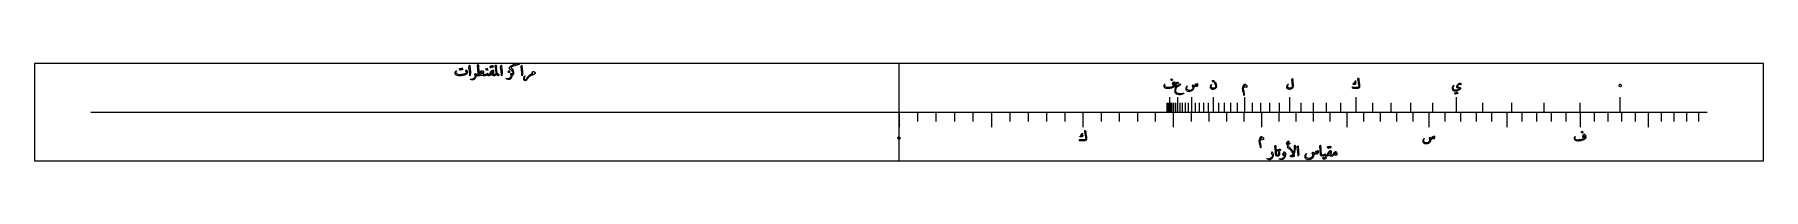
# Model space of a CAD drawing. Header units: millimetres. Extents: x -230 to 230, y -13 to 13.
import ezdxf

# ---------------------------------------------------------------- set-up
doc = ezdxf.new("R2010")
doc.units = ezdxf.units.MM
for name, color, linetype in [('CUT_OUTER', 1, 'Continuous'), ('ENGRAVE', 7, 'Continuous'), ('TEXT', 5, 'Continuous')]:
    doc.layers.add(name, color=color, linetype=linetype)

msp = doc.modelspace()

# ---------------------------------------------------------------- linework, layer by layer
at = {"layer": 'CUT_OUTER'}
msp.add_lwpolyline([(-230, -13), (230, -13), (230, 13), (-230, 13)], close=True, dxfattribs=at)
at = {"layer": 'ENGRAVE'}
for points in [[(0, -13), (0, 13)], [(-215, 0), (215, 0)], [(0, 0), (0, -4)], [(4.9202, 0), (4.9202, -2.5)], [(9.8389, 0), (9.8389, -2.5)], [(14.7546, 0), (14.7546, -2.5)], [(19.6658, 0), (19.6658, -2.5)], [(24.571, 0), (24.571, -4)], [(29.4687, 0), (29.4687, -2.5)], [(34.3574, 0), (34.3574, -2.5)], [(39.2357, 0), (39.2357, -2.5)], [(44.1021, 0), (44.1021, -2.5)], [(48.955, 0), (48.955, -4)], [(53.7929, 0), (53.7929, -2.5)], [(58.6145, 0), (58.6145, -2.5)], [(63.4183, 0), (63.4183, -2.5)], [(68.2027, 0), (68.2027, -2.5)], [(71.3859, 0), (71.3859, 2.5)], [(71.4679, 0), (71.4679, 2.5)], [(71.605, 0), (71.605, 2.5)], [(71.7975, 0), (71.7975, 2.5)], [(72.0461, 0), (72.0461, 4)], [(72.3517, 0), (72.3517, 2.5)], [(72.7153, 0), (72.7153, 2.5)], [(72.9664, 0), (72.9664, -4)], [(73.1382, 0), (73.1382, 2.5)], [(73.6219, 0), (73.6219, 2.5)], [(74.1682, 0), (74.1682, 4)], [(74.7788, 0), (74.7788, 2.5)], [(75.4562, 0), (75.4562, 2.5)], [(76.2029, 0), (76.2029, 2.5)], [(77.0216, 0), (77.0216, 2.5)], [(77.7078, 0), (77.7078, -2.5)], [(77.9155, 0), (77.9155, 4)], [(78.8882, 0), (78.8882, 2.5)], [(79.9435, 0), (79.9435, 2.5)], [(81.0859, 0), (81.0859, 2.5)], [(82.3202, 0), (82.3202, 2.5)], [(82.4255, 0), (82.4255, -2.5)], [(83.6517, 0), (83.6517, 4)], [(85.0864, 0), (85.0864, 2.5)], [(86.631, 0), (86.631, 2.5)], [(87.1182, 0), (87.1182, -2.5)], [(88.2928, 0), (88.2928, 2.5)], [(90.08, 0), (90.08, 2.5)], [(91.7843, 0), (91.7843, -2.5)], [(92.0017, 0), (92.0017, 4)], [(94.0682, 0), (94.0682, 2.5)], [(96.2908, 0), (96.2908, 2.5)], [(96.4224, 0), (96.4224, -4)], [(98.6824, 0), (98.6824, 2.5)], [(101.0312, 0), (101.0312, -2.5)], [(101.2572, 0), (101.2572, 2.5)], [(104.0315, 0), (104.0315, 4)], [(105.6092, 0), (105.6092, -2.5)], [(107.0235, 0), (107.0235, 2.5)], [(110.1551, 0), (110.1551, -2.5)], [(110.2538, 0), (110.2538, 2.5)], [(113.746, 0), (113.746, 2.5)], [(114.6673, 0), (114.6673, -2.5)], [(117.5269, 0), (117.5269, 2.5)], [(119.1447, 0), (119.1447, -4)], [(121.6271, 0), (121.6271, 4)], [(123.5857, 0), (123.5857, -2.5)], [(126.0821, 0), (126.0821, 2.5)], [(127.9892, 0), (127.9892, -2.5)], [(130.9327, 0), (130.9327, 2.5)], [(132.3536, 0), (132.3536, -2.5)], [(136.2262, 0), (136.2262, 2.5)], [(136.6777, 0), (136.6777, -2.5)], [(140.9602, 0), (140.9602, -4)], [(142.0181, 0), (142.0181, 2.5)], [(145.1997, 0), (145.1997, -2.5)], [(148.3734, 0), (148.3734, 4)], [(149.395, 0), (149.395, -2.5)], [(153.5448, 0), (153.5448, -2.5)], [(155.3692, 0), (155.3692, 2.5)], [(157.6479, 0), (157.6479, -2.5)], [(161.7029, 0), (161.7029, -4)], [(163.0969, 0), (163.0969, 2.5)], [(165.7086, 0), (165.7086, -2.5)], [(169.6639, 0), (169.6639, -2.5)], [(171.6667, 0), (171.6667, 2.5)], [(173.5675, 0), (173.5675, -2.5)], [(177.4182, 0), (177.4182, -2.5)], [(181.2115, 0), (181.2115, 2.5)], [(181.2149, 0), (181.2149, -4)], [(184.9564, 0), (184.9564, -2.5)], [(188.6415, 0), (188.6415, -2.5)], [(191.894, 0), (191.894, 4)], [(192.2692, 0), (192.2692, -2.5)], [(195.8383, 0), (195.8383, -2.5)], [(199.3478, 0), (199.3478, -4)], [(202.7965, 0), (202.7965, -2.5)], [(206.1835, 0), (206.1835, -2.5)], [(209.5077, 0), (209.5077, -2.5)], [(212.768, 0), (212.768, -2.5)]]:
    msp.add_lwpolyline(points, dxfattribs=at)
at = {"layer": 'TEXT'}
for points in [[(-115.0806, 11.25), (-115.0536, 11.216), (-115.0287, 11.1784), (-115.0062, 11.1373), (-114.9859, 11.0927), (-114.9679, 11.0449), (-114.9521, 10.994), (-114.9386, 10.94), (-114.9274, 10.8831), (-114.9128, 10.7686), (-114.9093, 10.6552), (-114.9168, 10.5428), (-114.9355, 10.4315), (-114.9637, 10.3322), (-115, 10.252), (-115.0444, 10.191), (-115.0968, 10.1492), (-115.2631, 10.0612), (-115.4395, 9.9829), (-115.626, 9.9141), (-115.8226, 9.8548), (-116.0292, 9.8057), (-116.246, 9.7671), (-116.4728, 9.7392), (-116.7097, 9.7218), (-117.1537, 9.7263), (-117.5181, 9.7883), (-117.8029, 9.9078), (-118.0081, 10.0847), (-118.0922, 10.223), (-118.131, 10.372), (-118.1245, 10.5315), (-118.0726, 10.7016), (-118.0551, 10.7383), (-118.0348, 10.7757), (-118.0117, 10.8139), (-117.9859, 10.8528), (-117.9573, 10.8925), (-117.9259, 10.933), (-117.8918, 10.9742), (-117.8548, 11.0161), (-117.8425, 11.028), (-117.8296, 11.0353), (-117.8163, 11.0381), (-117.8024, 11.0363), (-117.7931, 11.0328), (-117.7853, 11.0262), (-117.779, 11.0166), (-117.7742, 11.004), (-117.7719, 10.9922), (-117.7732, 10.9808), (-117.778, 10.97), (-117.7863, 10.9597), (-117.8208, 10.9186), (-117.8518, 10.876), (-117.8793, 10.8319), (-117.9032, 10.7863), (-117.9196, 10.7427), (-117.9284, 10.7006), (-117.9297, 10.66), (-117.9234, 10.621), (-117.7974, 10.3929), (-117.5605, 10.2329), (-117.2127, 10.1409), (-116.754, 10.1169), (-116.5019, 10.1266), (-116.2616, 10.1477), (-116.0331, 10.1801), (-115.8165, 10.2238), (-115.6115, 10.2789), (-115.4178, 10.3453), (-115.2355, 10.423), (-115.0645, 10.5121), (-115.0811, 10.5953), (-115.119, 10.6875), (-115.1779, 10.7888), (-115.2581, 10.8992), (-115.2606, 10.9098), (-115.2601, 10.9294), (-115.2566, 10.9582), (-115.25, 10.996), (-115.2482, 10.9997), (-115.247, 11.003), (-115.2462, 11.0058), (-115.246, 11.0081), (-115.2329, 11.0595), (-115.2137, 11.1169), (-115.1885, 11.1804), (-115.1573, 11.25), (-115.1434, 11.2712), (-115.126, 11.2782), (-115.1051, 11.2712), (-115.0806, 11.25)], [(-116.3952, 11.7863), (-116.3901, 11.7913), (-116.3831, 11.7944), (-116.374, 11.7954), (-116.3629, 11.7944), (-116.3232, 11.7795), (-116.2848, 11.7631), (-116.2476, 11.7452), (-116.2117, 11.7258), (-116.1768, 11.7046), (-116.1426, 11.6815), (-116.1092, 11.6562), (-116.0766, 11.629), (-116.0703, 11.6207), (-116.0675, 11.6119), (-116.0683, 11.6026), (-116.0726, 11.5927), (-116.2661, 11.2863), (-116.2714, 11.2823), (-116.2792, 11.2823), (-116.2896, 11.2863), (-116.3024, 11.2944), (-116.3112, 11.3018), (-116.3256, 11.312), (-116.3455, 11.325), (-116.371, 11.3407), (-116.4022, 11.3595), (-116.4395, 11.3816), (-116.4829, 11.4069), (-116.5323, 11.4355), (-116.6855, 11.1976), (-116.6925, 11.1903), (-116.7016, 11.1885), (-116.7127, 11.1923), (-116.7258, 11.2016), (-116.7371, 11.2097), (-116.755, 11.2218), (-116.7795, 11.2379), (-116.8105, 11.2581), (-116.8485, 11.2823), (-116.8942, 11.3105), (-116.9473, 11.3427), (-117.0081, 11.379), (-117.0144, 11.3851), (-117.0171, 11.3911), (-117.0164, 11.3972), (-117.0121, 11.4032), (-116.8145, 11.6976), (-116.8095, 11.7026), (-116.8024, 11.7056), (-116.7933, 11.7067), (-116.7823, 11.7056), (-116.7485, 11.6947), (-116.7157, 11.682), (-116.684, 11.6675), (-116.6532, 11.6512), (-116.6235, 11.6334), (-116.5948, 11.6144), (-116.567, 11.5941), (-116.5403, 11.5726)], [(-114.2984, 12.4516), (-114.2598, 12.5262), (-114.2288, 12.5524), (-114.2054, 12.5302), (-114.1895, 12.4597), (-114.0968, 11.4718), (-114.0416, 10.8654), (-114.0292, 10.381), (-114.0597, 10.0186), (-114.1331, 9.7782), (-114.1464, 9.7586), (-114.1583, 9.748), (-114.1686, 9.7465), (-114.1774, 9.754), (-114.1845, 9.7659), (-114.1895, 9.7812), (-114.1925, 9.8002), (-114.1935, 9.8226), (-114.1935, 9.9972), (-114.2016, 10.1825), (-114.2177, 10.3783), (-114.2419, 10.5847), (-114.2472, 10.6386), (-114.2631, 10.7843), (-114.2896, 11.0217), (-114.3266, 11.3508), (-114.4153, 12.0806), (-114.4173, 12.1195), (-114.4153, 12.1552), (-114.4093, 12.188), (-114.3992, 12.2177)], [(-112.8548, 10), (-112.7298, 10.3226), (-112.716, 10.3483), (-112.7026, 10.3609), (-112.6898, 10.3604), (-112.6774, 10.3468), (-112.6436, 10.2903), (-112.6109, 10.2419), (-112.5791, 10.2016), (-112.5484, 10.1694), (-112.5146, 10.1447), (-112.4778, 10.127), (-112.438, 10.1164), (-112.3952, 10.1129), (-112.3528, 10.1018), (-112.3226, 10.0685), (-112.3044, 10.0131), (-112.2984, 9.9355), (-112.3044, 9.8574), (-112.3226, 9.8004), (-112.3528, 9.7646), (-112.3952, 9.75), (-112.4277, 9.7485), (-112.4607, 9.748), (-112.4942, 9.7485), (-112.5282, 9.75), (-112.534, 9.7485), (-112.5393, 9.744), (-112.5441, 9.7364), (-112.5484, 9.7258), (-112.5701, 9.535), (-112.623, 9.3498), (-112.7072, 9.1701), (-112.8226, 8.996), (-112.9514, 8.8445), (-113.0756, 8.7329), (-113.1953, 8.661), (-113.3105, 8.629), (-113.4189, 8.6207), (-113.5181, 8.62), (-113.6084, 8.6268), (-113.6895, 8.6411), (-113.7292, 8.6522), (-113.7717, 8.6653), (-113.8169, 8.6804), (-113.8649, 8.6976), (-113.9154, 8.7172), (-113.9682, 8.7399), (-114.0233, 8.7656), (-114.0806, 8.7944), (-114.095, 8.8009), (-114.1058, 8.8085), (-114.1132, 8.817), (-114.1169, 8.8266), (-114.1195, 8.8395), (-114.119, 8.8498), (-114.1154, 8.8576), (-114.1089, 8.8629), (-114.1003, 8.8677), (-114.0907, 8.87), (-114.0801, 8.8697), (-114.0685, 8.8669), (-113.9415, 8.8412), (-113.8226, 8.8286), (-113.7117, 8.8291), (-113.6089, 8.8427), (-113.5072, 8.8696), (-113.4078, 8.9057), (-113.3106, 8.9512), (-113.2157, 9.006), (-113.1229, 9.0699), (-113.0318, 9.1426), (-112.9424, 9.2242), (-112.8548, 9.3145), (-112.7891, 9.3969), (-112.7369, 9.4788), (-112.6983, 9.5602), (-112.6734, 9.6411), (-112.6807, 9.6976), (-112.7107, 9.7621), (-112.7634, 9.8347), (-112.8387, 9.9153), (-112.8518, 9.9327), (-112.8589, 9.9526), (-112.8599, 9.9751), (-112.8548, 10)], [(-111.0524, 9.8468), (-111.2142, 9.8024), (-111.3972, 9.7702), (-111.6013, 9.75), (-111.8266, 9.7419), (-111.9396, 9.7404), (-112.0408, 9.7399), (-112.1302, 9.7404), (-112.2077, 9.7419), (-112.2733, 9.744), (-112.3271, 9.746), (-112.3691, 9.748), (-112.3992, 9.75), (-112.4151, 9.7588), (-112.4304, 9.7772), (-112.4453, 9.8052), (-112.4597, 9.8427), (-112.4877, 9.9564), (-112.4869, 10.0393), (-112.4574, 10.0915), (-112.3992, 10.1129), (-112.2258, 10.1169), (-112.004, 10.3548), (-112.0043, 10.5534), (-112.0091, 10.7621), (-112.0184, 10.9808), (-112.0323, 11.2097), (-112.0507, 11.4483), (-112.0736, 11.6966), (-112.1011, 11.9544), (-112.1331, 12.2218), (-112.137, 12.2601), (-112.1406, 12.2944), (-112.144, 12.3246), (-112.1472, 12.3508), (-112.1503, 12.373), (-112.1537, 12.3911), (-112.1574, 12.4052), (-112.1613, 12.4153), (-112.1613, 12.4536), (-112.1452, 12.5121), (-112.1129, 12.5907), (-112.0645, 12.6895), (-112.058, 12.7001), (-112.0504, 12.7077), (-112.0418, 12.7122), (-112.0323, 12.7137), (-112.0227, 12.7119), (-112.0141, 12.7067), (-112.0066, 12.6978), (-112, 12.6855), (-111.9577, 12.5849), (-111.9153, 12.501), (-111.873, 12.4337), (-111.8306, 12.3831), (-111.8125, 12.3599), (-111.8065, 12.3347), (-111.8125, 12.3075), (-111.8306, 12.2782), (-111.8992, 12.1895), (-111.9075, 12.1749), (-111.9123, 12.1552), (-111.9136, 12.1305), (-111.9113, 12.1008), (-111.8667, 11.7198), (-111.8377, 11.3992), (-111.8243, 11.1391), (-111.8266, 10.9395), (-111.8296, 10.9039), (-111.8347, 10.8614), (-111.8417, 10.8121), (-111.8508, 10.756), (-111.8616, 10.6934), (-111.874, 10.6245), (-111.8879, 10.5493), (-111.9032, 10.4677), (-111.6711, 10.6565), (-111.4708, 10.8075), (-111.3022, 10.9206), (-111.1653, 10.996), (-111.0466, 11.0446), (-110.9446, 11.0736), (-110.8591, 11.0829), (-110.7903, 11.0726), (-110.7004, 11.035), (-110.62, 10.9748), (-110.5491, 10.8919), (-110.4879, 10.7863), (-110.4798, 10.7654), (-110.4758, 10.7389), (-110.4758, 10.7069), (-110.4798, 10.6694), (-110.5181, 10.5214), (-110.5766, 10.3881), (-110.6552, 10.2694), (-110.754, 10.1653), (-110.6779, 10.1468), (-110.6028, 10.1316), (-110.5287, 10.1196), (-110.4556, 10.1109), (-110.3836, 10.1057), (-110.3125, 10.1043), (-110.2424, 10.1067), (-110.1734, 10.1129), (-110.1477, 10.1114), (-110.127, 10.0988), (-110.1114, 10.0751), (-110.1008, 10.0403), (-110.0874, 9.9675), (-110.0837, 9.9062), (-110.0895, 9.8566), (-110.1048, 9.8185), (-110.1258, 9.7886), (-110.1442, 9.7671), (-110.16, 9.7543), (-110.1734, 9.75), (-110.3765, 9.744), (-110.5907, 9.7581), (-110.816, 9.7923), (-111.0524, 9.8468)], [(-110.9194, 10.5847), (-111.0587, 10.6482), (-111.2228, 10.6492), (-111.4115, 10.5877), (-111.625, 10.4637), (-111.6808, 10.4246), (-111.7354, 10.3841), (-111.7887, 10.342), (-111.8407, 10.2984), (-111.8915, 10.2538), (-111.941, 10.2087), (-111.9893, 10.1631), (-112.0363, 10.1169), (-111.6865, 10.1517), (-111.3589, 10.2157), (-111.0534, 10.309), (-110.7702, 10.4315), (-110.7946, 10.4682), (-110.8276, 10.506), (-110.8692, 10.5449), (-110.9194, 10.5847)], [(-109.1935, 10.1129), (-109.1615, 10.1026), (-109.1381, 10.0917), (-109.1232, 10.0804), (-109.1169, 10.0685), (-109.1139, 10.0504), (-109.1129, 10.0282), (-109.1139, 10.002), (-109.1169, 9.9718), (-109.1323, 9.8747), (-109.1502, 9.8054), (-109.1706, 9.7639), (-109.1935, 9.75), (-109.3024, 9.7654), (-109.4113, 9.8115), (-109.5202, 9.8884), (-109.629, 9.996), (-109.7329, 9.8974), (-109.8589, 9.8236), (-110.0071, 9.7744), (-110.1774, 9.75), (-110.1958, 9.7538), (-110.2107, 9.7651), (-110.222, 9.784), (-110.2298, 9.8105), (-110.2621, 9.9798), (-110.2656, 9.9987), (-110.2641, 10.0192), (-110.2576, 10.0411), (-110.246, 10.0645), (-110.2326, 10.0827), (-110.2167, 10.0968), (-110.1983, 10.1069), (-110.1774, 10.1129), (-109.9738, 10.1431), (-109.8065, 10.1976), (-109.6754, 10.2762), (-109.5806, 10.379), (-109.5696, 10.3931), (-109.5565, 10.4032), (-109.5413, 10.4093), (-109.5242, 10.4113), (-109.5083, 10.409), (-109.497, 10.4022), (-109.4902, 10.3909), (-109.4879, 10.375), (-109.4874, 10.3599), (-109.4859, 10.3468), (-109.4834, 10.3357), (-109.4798, 10.3266), (-109.412, 10.2452), (-109.3417, 10.1825), (-109.2689, 10.1384), (-109.1935, 10.1129)], [(-109.75, 11.6976), (-109.745, 11.7026), (-109.7379, 11.7056), (-109.7288, 11.7067), (-109.7177, 11.7056), (-109.6394, 11.6739), (-109.5655, 11.6351), (-109.4962, 11.5892), (-109.4315, 11.5363), (-109.4252, 11.5282), (-109.4224, 11.5202), (-109.4231, 11.5121), (-109.4274, 11.504), (-109.6169, 11.1976), (-109.624, 11.1903), (-109.6331, 11.1885), (-109.6442, 11.1923), (-109.6573, 11.2016), (-109.6686, 11.2097), (-109.6865, 11.2218), (-109.7109, 11.2379), (-109.7419, 11.2581), (-109.78, 11.2823), (-109.8256, 11.3105), (-109.8788, 11.3427), (-109.9395, 11.379), (-109.9476, 11.3851), (-109.9516, 11.3911), (-109.9516, 11.3972), (-109.9476, 11.4032)], [(-108.0524, 11.2782), (-108.0466, 11.2781), (-108.0413, 11.2777), (-108.0365, 11.2771), (-108.0323, 11.2762), (-108.0282, 11.2751), (-108.0242, 11.2737), (-108.0202, 11.2721), (-108.0161, 11.2702), (-107.972, 11.2336), (-107.9365, 11.1845), (-107.9095, 11.1227), (-107.8911, 11.0484), (-107.8758, 10.8974), (-107.8821, 10.751), (-107.91, 10.6091), (-107.9597, 10.4718), (-107.9743, 10.4395), (-107.9899, 10.4073), (-108.0066, 10.375), (-108.0242, 10.3427), (-108.0428, 10.3105), (-108.0625, 10.2782), (-108.0832, 10.246), (-108.1048, 10.2137), (-108.0433, 10.1927), (-107.9839, 10.1739), (-107.9264, 10.1574), (-107.871, 10.1431), (-107.8175, 10.1314), (-107.7661, 10.1225), (-107.7167, 10.1163), (-107.6694, 10.1129), (-107.6512, 10.1066), (-107.6371, 10.0877), (-107.627, 10.0562), (-107.621, 10.0121), (-107.6149, 9.9005), (-107.621, 9.8196), (-107.6391, 9.7694), (-107.6694, 9.75), (-107.8422, 9.751), (-108.0383, 9.7903), (-108.2576, 9.8679), (-108.5, 9.9839), (-108.5814, 9.9456), (-108.6724, 9.9073), (-108.7729, 9.869), (-108.8831, 9.8306), (-108.9932, 9.7954), (-109.0817, 9.7702), (-109.1484, 9.755), (-109.1935, 9.75), (-109.2162, 9.7555), (-109.2359, 9.7722), (-109.2525, 9.7999), (-109.2661, 9.8387), (-109.2713, 9.8609), (-109.2747, 9.8831), (-109.2763, 9.9052), (-109.2762, 9.9274), (-109.2748, 9.9496), (-109.2727, 9.9718), (-109.2698, 9.994), (-109.2661, 10.0161), (-109.254, 10.057), (-109.2379, 10.0867), (-109.2177, 10.1053), (-109.1935, 10.1129), (-109.1358, 10.1234), (-109.0796, 10.1346), (-109.0249, 10.1465), (-108.9718, 10.1593), (-108.9196, 10.1728), (-108.8679, 10.187), (-108.8168, 10.202), (-108.7661, 10.2177), (-108.7737, 10.3082), (-108.7681, 10.4022), (-108.7495, 10.4997), (-108.7177, 10.6008), (-108.6826, 10.6822), (-108.6416, 10.7611), (-108.5949, 10.8374), (-108.5423, 10.9113), (-108.4835, 10.9826), (-108.4178, 11.0514), (-108.3454, 11.1177), (-108.2661, 11.1815), (-108.2044, 11.2238), (-108.1482, 11.254), (-108.0975, 11.2722), (-108.0524, 11.2782)], [(-108.246, 12.4395), (-108.2409, 12.4446), (-108.2339, 12.4476), (-108.2248, 12.4486), (-108.2137, 12.4476), (-108.174, 12.4327), (-108.1356, 12.4163), (-108.0984, 12.3984), (-108.0625, 12.379), (-108.0276, 12.3579), (-107.9934, 12.3347), (-107.9601, 12.3095), (-107.9274, 12.2823), (-107.9211, 12.2739), (-107.9183, 12.2651), (-107.9191, 12.2558), (-107.9234, 12.246), (-108.1169, 11.9395), (-108.1222, 11.9355), (-108.13, 11.9355), (-108.1404, 11.9395), (-108.1532, 11.9476), (-108.162, 11.955), (-108.1764, 11.9652), (-108.1963, 11.9782), (-108.2218, 11.994), (-108.253, 12.0127), (-108.2903, 12.0348), (-108.3337, 12.0601), (-108.3831, 12.0887), (-108.5363, 11.8508), (-108.5433, 11.8435), (-108.5524, 11.8417), (-108.5635, 11.8455), (-108.5766, 11.8548), (-108.588, 11.8629), (-108.6058, 11.875), (-108.6303, 11.8911), (-108.6613, 11.9113), (-108.6993, 11.9355), (-108.745, 11.9637), (-108.7981, 11.996), (-108.8589, 12.0323), (-108.8652, 12.0383), (-108.8679, 12.0444), (-108.8672, 12.0504), (-108.8629, 12.0565), (-108.6653, 12.3508), (-108.6603, 12.3558), (-108.6532, 12.3589), (-108.6442, 12.3599), (-108.6331, 12.3589), (-108.5993, 12.3479), (-108.5665, 12.3352), (-108.5348, 12.3207), (-108.504, 12.3044), (-108.4743, 12.2867), (-108.4456, 12.2676), (-108.4178, 12.2474), (-108.3911, 12.2258)], [(-108.2339, 10.8508), (-108.3284, 10.8455), (-108.4183, 10.8095), (-108.5038, 10.7427), (-108.5847, 10.6452), (-108.5985, 10.6129), (-108.5958, 10.5726), (-108.5764, 10.5242), (-108.5403, 10.4677), (-108.4927, 10.4148), (-108.4425, 10.377), (-108.3899, 10.3543), (-108.3347, 10.3468), (-108.2742, 10.3566), (-108.2097, 10.3861), (-108.1411, 10.4352), (-108.0685, 10.504), (-108.0743, 10.6391), (-108.1038, 10.7419), (-108.157, 10.8125), (-108.2339, 10.8508)], [(-107.1008, 10.5242), (-107.0534, 10.5282), (-107.0161, 10.5161), (-106.9889, 10.4879), (-106.9718, 10.4435), (-106.964, 10.4216), (-106.9486, 10.4002), (-106.9257, 10.3793), (-106.8952, 10.3589), (-106.876, 10.3482), (-106.8548, 10.3362), (-106.8317, 10.323), (-106.8065, 10.3085), (-106.7792, 10.2932), (-106.75, 10.2777), (-106.7188, 10.262), (-106.6855, 10.246), (-106.6235, 10.216), (-106.5746, 10.1905), (-106.5388, 10.1696), (-106.5161, 10.1532), (-106.5008, 10.1389), (-106.4909, 10.124), (-106.4866, 10.1086), (-106.4879, 10.0927), (-106.5048, 9.9723), (-106.5232, 9.869), (-106.5431, 9.7828), (-106.5645, 9.7137), (-106.5701, 9.7049), (-106.5786, 9.6986), (-106.5902, 9.6948), (-106.6048, 9.6935), (-106.6232, 9.6943), (-106.6381, 9.6966), (-106.6494, 9.7004), (-106.6573, 9.7056), (-106.7591, 9.8002), (-106.8548, 9.874), (-106.9446, 9.9272), (-107.0282, 9.9597), (-107.1129, 9.9667), (-107.2137, 9.9476), (-107.3306, 9.9022), (-107.4637, 9.8306), (-107.528, 9.7954), (-107.5837, 9.7702), (-107.6308, 9.755), (-107.6694, 9.75), (-107.688, 9.7533), (-107.7036, 9.7631), (-107.7162, 9.7795), (-107.7258, 9.8024), (-107.7586, 9.9337), (-107.7601, 10.0292), (-107.7303, 10.089), (-107.6694, 10.1129), (-107.6041, 10.1205), (-107.5373, 10.131), (-107.469, 10.1447), (-107.3992, 10.1613), (-107.3281, 10.1812), (-107.256, 10.2046), (-107.183, 10.2316), (-107.1089, 10.2621), (-107.1326, 10.3707), (-107.1391, 10.4506), (-107.1285, 10.5018), (-107.1008, 10.5242)], [(-107.1331, 11.6694), (-107.1076, 11.4153), (-107.0837, 11.1895), (-107.0612, 10.9919), (-107.0403, 10.8226), (-107.0209, 10.6817), (-107.003, 10.5696), (-106.9866, 10.4861), (-106.9718, 10.4315), (-106.9501, 10.3609), (-106.9456, 10.3024), (-106.9582, 10.256), (-106.9879, 10.2218), (-107.0244, 10.2029), (-107.0575, 10.2026), (-107.0869, 10.221), (-107.1129, 10.2581), (-107.1585, 10.3994), (-107.2067, 10.6583), (-107.2573, 11.0345), (-107.3105, 11.5282), (-107.3294, 11.7407), (-107.3458, 11.9103), (-107.3596, 12.037), (-107.371, 12.121), (-107.4153, 12.3065), (-107.4211, 12.3392), (-107.4224, 12.369), (-107.4191, 12.3957), (-107.4113, 12.4194), (-107.3768, 12.4773), (-107.3498, 12.5222), (-107.3304, 12.5539), (-107.3185, 12.5726), (-107.2944, 12.6001), (-107.2742, 12.6099), (-107.2581, 12.6021), (-107.246, 12.5766), (-107.224, 12.5045), (-107.1865, 12.4294), (-107.1333, 12.3513), (-107.0645, 12.2702), (-107.0519, 12.254), (-107.0464, 12.2379), (-107.0479, 12.2218), (-107.0565, 12.2056), (-107.0702, 12.1861), (-107.0832, 12.1678), (-107.0954, 12.1508), (-107.1069, 12.1351), (-107.1176, 12.1206), (-107.1275, 12.1074), (-107.1367, 12.0954), (-107.1452, 12.0847), (-107.1573, 12.0665), (-107.1653, 12.0484), (-107.1694, 12.0302), (-107.1694, 12.0121), (-107.1641, 11.9725), (-107.1562, 11.9022), (-107.1459, 11.8012), (-107.1331, 11.6694)], [(-105.879, 12.4516), (-105.8405, 12.5262), (-105.8095, 12.5524), (-105.786, 12.5302), (-105.7702, 12.4597), (-105.6774, 11.4718), (-105.6222, 10.8654), (-105.6099, 10.381), (-105.6404, 10.0186), (-105.7137, 9.7782), (-105.7271, 9.7586), (-105.7389, 9.748), (-105.7492, 9.7465), (-105.7581, 9.754), (-105.7651, 9.7659), (-105.7702, 9.7812), (-105.7732, 9.8002), (-105.7742, 9.8226), (-105.7742, 9.9972), (-105.7823, 10.1825), (-105.7984, 10.3783), (-105.8226, 10.5847), (-105.8279, 10.6386), (-105.8438, 10.7843), (-105.8702, 11.0217), (-105.9073, 11.3508), (-105.996, 12.0806), (-105.998, 12.1195), (-105.996, 12.1552), (-105.9899, 12.188), (-105.9798, 12.2177)], [(-103.1976, 10.375), (-103.1626, 10.3453), (-103.126, 10.3004), (-103.088, 10.2404), (-103.0484, 10.1653), (-103.0139, 10.0832), (-102.9909, 9.998), (-102.9796, 9.9098), (-102.9798, 9.8185), (-102.983, 9.7714), (-102.9884, 9.7228), (-102.9961, 9.6726), (-103.006, 9.621), (-103.0185, 9.5678), (-103.0338, 9.5131), (-103.0518, 9.4569), (-103.0726, 9.3992), (-103.0941, 9.343), (-103.1184, 9.2873), (-103.1455, 9.2321), (-103.1754, 9.1774), (-103.208, 9.1232), (-103.2434, 9.0696), (-103.2816, 9.0164), (-103.3226, 8.9637), (-103.4088, 8.8715), (-103.498, 8.8004), (-103.5902, 8.7505), (-103.6855, 8.7218), (-103.7248, 8.7155), (-103.7621, 8.7127), (-103.7974, 8.7135), (-103.8306, 8.7177), (-103.8957, 8.7297), (-103.9657, 8.7455), (-104.0408, 8.765), (-104.121, 8.7883), (-104.2061, 8.8157), (-104.2964, 8.8473), (-104.3916, 8.8832), (-104.4919, 8.9234), (-104.5013, 8.9267), (-104.5091, 8.9325), (-104.5154, 8.9408), (-104.5202, 8.9516), (-104.5224, 8.9617), (-104.5212, 8.9718), (-104.5164, 8.9819), (-104.5081, 8.9919), (-104.5005, 8.9972), (-104.4899, 9.001), (-104.4763, 9.0033), (-104.4597, 9.004), (-104.2644, 8.9907), (-104.1018, 8.9869), (-103.972, 8.9927), (-103.875, 9.0081), (-103.7853, 9.0396), (-103.6855, 9.0897), (-103.5756, 9.1585), (-103.4556, 9.246), (-103.3417, 9.343), (-103.25, 9.4365), (-103.1804, 9.5265), (-103.1331, 9.6129), (-103.1242, 9.6726), (-103.126, 9.7308), (-103.1384, 9.7876), (-103.1613, 9.8427), (-103.193, 9.8972), (-103.2278, 9.9435), (-103.2656, 9.9819), (-103.3065, 10.0121), (-103.311, 10.0192), (-103.3125, 10.0323), (-103.311, 10.0514), (-103.3065, 10.0766), (-103.246, 10.3589), (-103.2429, 10.3664), (-103.2379, 10.373), (-103.2308, 10.3785), (-103.2218, 10.3831), (-103.2142, 10.3841), (-103.2077, 10.3831), (-103.2021, 10.38), (-103.1976, 10.375)], [(-103.8548, 11.0685), (-103.8498, 11.0736), (-103.8427, 11.0766), (-103.8337, 11.0776), (-103.8226, 11.0766), (-103.7442, 11.0449), (-103.6704, 11.006), (-103.6011, 10.9602), (-103.5363, 10.9073), (-103.53, 10.8992), (-103.5272, 10.8911), (-103.528, 10.8831), (-103.5323, 10.875), (-103.7218, 10.5685), (-103.7288, 10.5612), (-103.7379, 10.5595), (-103.749, 10.5633), (-103.7621, 10.5726), (-103.7734, 10.5806), (-103.7913, 10.5927), (-103.8158, 10.6089), (-103.8468, 10.629), (-103.8848, 10.6532), (-103.9304, 10.6815), (-103.9836, 10.7137), (-104.0444, 10.75), (-104.0524, 10.756), (-104.0565, 10.7621), (-104.0565, 10.7681), (-104.0524, 10.7742)], [(-101.0403, 13.0806), (-101.0927, 12.7944), (-101.0993, 12.7795), (-101.1109, 12.7671), (-101.1275, 12.7573), (-101.1492, 12.75), (-101.7039, 12.591), (-102.255, 12.4123), (-102.8027, 12.214), (-103.3468, 11.996), (-102.9531, 11.56), (-102.6875, 11.1351), (-102.5499, 10.7213), (-102.5403, 10.3185), (-102.5892, 10.1368), (-102.6794, 9.999), (-102.811, 9.905), (-102.9839, 9.8548), (-103.0171, 9.8614), (-103.0524, 9.8931), (-103.0897, 9.9501), (-103.129, 10.0323), (-103.1683, 10.1318), (-103.1895, 10.2087), (-103.1925, 10.2629), (-103.1774, 10.2944), (-103.1683, 10.2991), (-103.1573, 10.3014), (-103.1442, 10.3012), (-103.129, 10.2984), (-103.0265, 10.2855), (-102.9163, 10.2954), (-102.7986, 10.3279), (-102.6734, 10.3831), (-102.6658, 10.5502), (-102.7601, 10.7692), (-102.9561, 11.0401), (-103.254, 11.3629), (-103.2704, 11.3753), (-103.2873, 11.38), (-103.3047, 11.3773), (-103.3226, 11.3669), (-103.3589, 11.3387), (-103.3805, 11.3256), (-103.4012, 11.3226), (-103.4209, 11.3296), (-103.4395, 11.3468), (-103.4835, 11.3965), (-103.5227, 11.441), (-103.5571, 11.4802), (-103.5867, 11.5141), (-103.6115, 11.5427), (-103.6316, 11.566), (-103.6468, 11.584), (-103.6573, 11.5968), (-103.6689, 11.6179), (-103.6754, 11.6411), (-103.6769, 11.6663), (-103.6734, 11.6935), (-103.5993, 11.94), (-103.498, 12.1391), (-103.3695, 12.2908), (-103.2137, 12.3952), (-102.9808, 12.5053), (-102.7379, 12.6099), (-102.4849, 12.7089), (-102.2218, 12.8024), (-101.9491, 12.8904), (-101.6673, 12.9728), (-101.3765, 13.0496), (-101.0766, 13.121), (-101.0562, 13.1245), (-101.0433, 13.119), (-101.0381, 13.1043), (-101.0403, 13.0806)], [(-100.4274, 12.4516), (-100.3889, 12.5262), (-100.3579, 12.5524), (-100.3344, 12.5302), (-100.3185, 12.4597), (-100.2258, 11.4718), (-100.1706, 10.8654), (-100.1583, 10.381), (-100.1888, 10.0186), (-100.2621, 9.7782), (-100.2755, 9.7586), (-100.2873, 9.748), (-100.2976, 9.7465), (-100.3065, 9.754), (-100.3135, 9.7659), (-100.3185, 9.7812), (-100.3216, 9.8002), (-100.3226, 9.8226), (-100.3226, 9.9972), (-100.3306, 10.1825), (-100.3468, 10.3783), (-100.371, 10.5847), (-100.3763, 10.6386), (-100.3921, 10.7843), (-100.4186, 11.0217), (-100.4556, 11.3508), (-100.5444, 12.0806), (-100.5464, 12.1195), (-100.5444, 12.1552), (-100.5383, 12.188), (-100.5282, 12.2177)], [(-98.004, 9.75), (-98.1719, 9.6532), (-98.3246, 9.5444), (-98.4622, 9.4234), (-98.5847, 9.2903), (-98.6356, 9.2288), (-98.6835, 9.1694), (-98.7283, 9.1119), (-98.7702, 9.0565), (-98.809, 9.003), (-98.8448, 8.9516), (-98.8775, 8.9022), (-98.9073, 8.8548), (-99.0567, 8.6449), (-99.2067, 8.503), (-99.3571, 8.4292), (-99.5081, 8.4234), (-99.5887, 8.4458), (-99.6613, 8.4849), (-99.7258, 8.5406), (-99.7823, 8.6129), (-99.8213, 8.6885), (-99.8458, 8.7823), (-99.8556, 8.8942), (-99.8508, 9.0242), (-99.8261, 9.1673), (-99.7762, 9.3306), (-99.7011, 9.5141), (-99.6008, 9.7177), (-99.5922, 9.7288), (-99.5827, 9.7379), (-99.5721, 9.745), (-99.5605, 9.75), (-99.5494, 9.7523), (-99.5403, 9.751), (-99.5333, 9.7462), (-99.5282, 9.7379), (-99.5249, 9.7266), (-99.5232, 9.7167), (-99.5229, 9.7084), (-99.5242, 9.7016), (-99.5275, 9.6949), (-99.5333, 9.683), (-99.5416, 9.6657), (-99.5524, 9.6431), (-99.5658, 9.6153), (-99.5817, 9.5822), (-99.6001, 9.5437), (-99.621, 9.5), (-99.6578, 9.4194), (-99.6875, 9.3387), (-99.7102, 9.2581), (-99.7258, 9.1774), (-99.7291, 9.0345), (-99.6946, 8.9204), (-99.6222, 8.8349), (-99.5121, 8.7782), (-99.4317, 8.7593), (-99.3558, 8.7591), (-99.2845, 8.7775), (-99.2177, 8.8145), (-99.1537, 8.8649), (-99.0907, 8.9315), (-99.0287, 9.0141), (-98.9677, 9.1129), (-98.8926, 9.2399), (-98.8165, 9.3589), (-98.7394, 9.4698), (-98.6613, 9.5726), (-98.5817, 9.6676), (-98.5, 9.755), (-98.4163, 9.8349), (-98.3306, 9.9073), (-98.2955, 9.9351), (-98.2586, 9.9622), (-98.2199, 9.9885), (-98.1794, 10.0141), (-98.1375, 10.0392), (-98.0943, 10.064), (-98.0498, 10.0886), (-98.004, 10.1129), (-97.9705, 10.126), (-97.9466, 10.125), (-97.9322, 10.1099), (-97.9274, 10.0806), (-97.9296, 10.0427), (-97.932, 10.0055), (-97.9346, 9.9691), (-97.9375, 9.9335), (-97.9409, 9.8988), (-97.9451, 9.8654), (-97.95, 9.8333), (-97.9556, 9.8024), (-97.9602, 9.7886), (-97.9698, 9.7752), (-97.9844, 9.7623), (-98.004, 9.75)], [(-98.004, 10.1129), (-97.8863, 10.1719), (-97.7591, 10.2278), (-97.6222, 10.2807), (-97.4758, 10.3306), (-97.4657, 10.3367), (-97.4637, 10.3427), (-97.4698, 10.3488), (-97.4839, 10.3548), (-97.5524, 10.3831), (-97.5781, 10.3972), (-97.5948, 10.4153), (-97.6023, 10.4375), (-97.6008, 10.4637), (-97.5721, 10.5738), (-97.5423, 10.6663), (-97.5116, 10.7412), (-97.4798, 10.7984), (-97.4589, 10.8213), (-97.4365, 10.8377), (-97.4126, 10.8475), (-97.3871, 10.8508), (-97.2707, 10.8395), (-97.1633, 10.8175), (-97.065, 10.785), (-96.9758, 10.7419), (-96.907, 10.6847), (-96.8619, 10.6058), (-96.8405, 10.5053), (-96.8427, 10.3831), (-96.8659, 10.3102), (-96.9073, 10.245), (-96.9667, 10.1872), (-97.0444, 10.1371), (-97.1009, 10.1077), (-97.1578, 10.0801), (-97.2148, 10.0543), (-97.2722, 10.0302), (-97.33, 10.0077), (-97.3886, 9.9864), (-97.448, 9.9664), (-97.5081, 9.9476), (-97.5757, 9.9268), (-97.6416, 9.9047), (-97.7058, 9.8814), (-97.7681, 9.8569), (-97.829, 9.8313), (-97.8886, 9.8049), (-97.947, 9.7778), (-98.004, 9.75), (-98.0376, 9.7729), (-98.0615, 9.8014), (-98.0759, 9.8354), (-98.0806, 9.875), (-98.0784, 9.9214), (-98.0716, 9.9637), (-98.0602, 10.002), (-98.0444, 10.0363)], [(73.1266, 8.1284), (73.1973, 8.1335), (73.2676, 8.1062), (73.3375, 8.0466), (73.4069, 7.9545), (73.4688, 7.8348), (73.516, 7.6919), (73.5486, 7.526), (73.5666, 7.3371), (73.5686, 7.2686), (73.5639, 7.2049), (73.5526, 7.1461), (73.5346, 7.0923), (73.4712, 6.9847), (73.3767, 6.882), (73.2512, 6.7842), (73.0946, 6.6913), (73.0063, 6.6482), (72.915, 6.6075), (72.8209, 6.5692), (72.7238, 6.5334), (72.6237, 6.5), (72.5202, 6.4691), (72.4135, 6.4406), (72.3034, 6.4145), (72.1928, 6.3911), (72.0847, 6.3706), (71.979, 6.353), (71.8758, 6.3382), (71.7748, 6.3266), (71.6757, 6.3183), (71.5787, 6.3133), (71.4837, 6.3116), (71.0874, 6.3438), (70.7962, 6.4473), (70.6101, 6.6223), (70.5292, 6.8687), (70.5267, 6.9259), (70.53, 6.9911), (70.5391, 7.0643), (70.554, 7.1455), (70.5782, 7.2346), (70.6117, 7.3211), (70.6545, 7.405), (70.7066, 7.4861), (70.7143, 7.4954), (70.7234, 7.5021), (70.7339, 7.5061), (70.7456, 7.5074), (70.7569, 7.5059), (70.766, 7.5012), (70.7729, 7.4934), (70.7775, 7.4826), (70.7798, 7.4706), (70.7793, 7.4595), (70.7762, 7.4493), (70.7705, 7.44), (70.6746, 7.2515), (70.6427, 7.0905), (70.6746, 6.957), (70.7705, 6.851), (70.9818, 6.7405), (71.2468, 6.6753), (71.5655, 6.6554), (71.9379, 6.6806), (72.1012, 6.7042), (72.2648, 6.7356), (72.4285, 6.7751), (72.5925, 6.8226), (72.7566, 6.878), (72.9203, 6.9415), (73.0839, 7.0129), (73.2472, 7.0923), (73.3342, 7.1422), (73.3998, 7.196), (73.4442, 7.2539), (73.4672, 7.3158), (73.4548, 7.3584), (73.4353, 7.3974), (73.4087, 7.4329), (73.375, 7.4648), (73.371, 7.4664), (73.3661, 7.464), (73.3603, 7.4575), (73.3537, 7.4471), (73.3027, 7.365), (73.2455, 7.3034), (73.182, 7.2621), (73.1124, 7.2413), (72.9851, 7.2395), (72.8871, 7.2768), (72.8183, 7.3531), (72.7788, 7.4684), (72.7795, 7.5702), (72.8134, 7.6946), (72.8806, 7.8416), (72.9811, 8.0113), (73.0128, 8.0532), (73.0476, 8.0867), (73.0856, 8.1118), (73.1266, 8.1284)], [(72.4985, 8.8877), (72.503, 8.8922), (72.5092, 8.8948), (72.5171, 8.8957), (72.5269, 8.8948), (72.5959, 8.8669), (72.6609, 8.8327), (72.7218, 8.7924), (72.7788, 8.7458), (72.7844, 8.7387), (72.7868, 8.7316), (72.7862, 8.7245), (72.7824, 8.7174), (72.6156, 8.4477), (72.6094, 8.4413), (72.6014, 8.4398), (72.5917, 8.4431), (72.5801, 8.4513), (72.5701, 8.4584), (72.5544, 8.469), (72.5329, 8.4832), (72.5056, 8.501), (72.4721, 8.5223), (72.432, 8.5471), (72.3852, 8.5755), (72.3317, 8.6074), (72.3246, 8.6127), (72.3211, 8.6181), (72.3211, 8.6234), (72.3246, 8.6287)], [(73.1656, 7.6281), (73.1787, 7.644), (73.1825, 7.66), (73.1769, 7.676), (73.1621, 7.6919), (73.1017, 7.7305), (73.0485, 7.7398), (73.0024, 7.7199), (72.9634, 7.6706), (72.9583, 7.6556), (72.9571, 7.6423), (72.96, 7.6307), (72.9669, 7.621), (73.0166, 7.5895), (73.0663, 7.5802), (73.1159, 7.593), (73.1656, 7.6281)], [(73.9801, 7.9687), (74.0358, 7.9838), (74.0963, 7.9829), (74.1617, 7.966), (74.232, 7.9332), (74.2678, 7.9118), (74.3008, 7.8902), (74.3308, 7.8684), (74.358, 7.8463), (74.3823, 7.8242), (74.4037, 7.8024), (74.4222, 7.7808), (74.4378, 7.7594), (74.4483, 7.7385), (74.444, 7.7256), (74.4252, 7.7208), (74.3917, 7.7239), (74.1795, 7.7381), (73.9828, 7.6919), (73.8016, 7.5855), (73.6359, 7.4187), (73.6312, 7.4078), (73.6315, 7.3965), (73.6366, 7.3848), (73.6465, 7.3726), (73.7761, 7.2754), (73.9162, 7.2111), (74.067, 7.1796), (74.2285, 7.181), (74.2575, 7.1867), (74.295, 7.2005), (74.3409, 7.2222), (74.3953, 7.2519), (74.4942, 7.3123), (74.5815, 7.3655), (74.6574, 7.4116), (74.7217, 7.4506), (74.7745, 7.4826), (74.8157, 7.5074), (74.8455, 7.5252), (74.8636, 7.5358), (74.8896, 7.544), (74.9036, 7.5367), (74.9056, 7.5139), (74.8956, 7.4755), (74.8572, 7.3748), (74.8237, 7.2998), (74.7951, 7.2506), (74.7714, 7.2271), (74.6983, 7.1924), (74.621, 7.1521), (74.5395, 7.1063), (74.4538, 7.055), (74.3639, 6.9981), (74.2697, 6.9357), (74.1714, 6.8677), (74.0688, 6.7942), (73.863, 6.6117), (73.7069, 6.3977), (73.6004, 6.1522), (73.5436, 5.8752), (73.541, 5.7244), (73.5649, 5.5842), (73.6155, 5.4547), (73.6927, 5.3358), (73.8854, 5.1766), (74.169, 5.0679), (74.5436, 5.0098), (75.0091, 5.0023), (75.0811, 5.0067), (75.1586, 5.0129), (75.2417, 5.0209), (75.3303, 5.0306), (75.4242, 5.0424), (75.5232, 5.0564), (75.6273, 5.0726), (75.7365, 5.091), (75.7554, 5.093), (75.7694, 5.0919), (75.7785, 5.0876), (75.7827, 5.0803), (75.7652, 5.0444), (75.6948, 4.9898), (75.5718, 4.9167), (75.3959, 4.8248), (75.289, 4.7745), (75.1954, 4.737), (75.1151, 4.7124), (75.0482, 4.7006), (74.7989, 4.682), (74.5727, 4.6794), (74.3695, 4.6927), (74.1894, 4.7219), (73.8497, 4.8486), (73.6111, 5.051), (73.4736, 5.3294), (73.4372, 5.6835), (73.4776, 6.0555), (73.5703, 6.3835), (73.7153, 6.6676), (73.9127, 6.9077), (73.7845, 6.965), (73.6803, 7.0231), (73.6, 7.0821), (73.5436, 7.1419), (73.5283, 7.1661), (73.5179, 7.1925), (73.5124, 7.2211), (73.5117, 7.2519), (73.5239, 7.3349), (73.5428, 7.4134), (73.5683, 7.4875), (73.6004, 7.5571), (73.6854, 7.6973), (73.7769, 7.8126), (73.8752, 7.9031), (73.9801, 7.9687)], [(79.3242, 7.6281), (79.3304, 7.6436), (79.3384, 7.6547), (79.3482, 7.6613), (79.3597, 7.6635), (79.3745, 7.6618), (79.3872, 7.6565), (79.3976, 7.6476), (79.4058, 7.6352), (79.426, 7.5908), (79.4404, 7.5358), (79.4491, 7.4702), (79.4519, 7.3939), (79.4442, 7.2692), (79.4209, 7.1508), (79.3821, 7.0386), (79.3277, 6.9326), (79.3091, 6.9071), (79.2887, 6.8873), (79.2665, 6.8734), (79.2426, 6.8652), (79.1559, 6.8596), (79.0625, 6.8749), (78.9625, 6.9111), (78.8558, 6.9681), (78.766, 6.845), (78.6598, 6.7631), (78.5371, 6.7226), (78.3981, 6.7232), (78.3935, 6.6484), (78.387, 6.5764), (78.3784, 6.5073), (78.3679, 6.4411), (78.3554, 6.3774), (78.3409, 6.3156), (78.3243, 6.2558), (78.3058, 6.1981), (78.2628, 6.0938), (78.2047, 5.9976), (78.1315, 5.9093), (78.0432, 5.829), (77.8368, 5.6915), (77.6183, 5.5948), (77.3879, 5.539), (77.1455, 5.5239), (76.8725, 5.5609), (76.6567, 5.6578), (76.4981, 5.8146), (76.3968, 6.0313), (76.383, 6.1094), (76.3808, 6.2016), (76.3901, 6.3081), (76.411, 6.4287), (76.4445, 6.5609), (76.4917, 6.6984), (76.5527, 6.8412), (76.6274, 6.9894), (76.6334, 6.9987), (76.6407, 7.0053), (76.6494, 7.0093), (76.6594, 7.0106), (76.6693, 7.0098), (76.678, 7.0071), (76.6853, 7.0027), (76.6913, 6.9965), (76.6953, 6.9874), (76.6966, 6.9778), (76.6953, 6.9678), (76.6913, 6.9574), (76.5964, 6.7603), (76.5352, 6.5981), (76.5077, 6.4711), (76.5139, 6.379), (76.6035, 6.1761), (76.7445, 6.0286), (76.937, 5.9366), (77.181, 5.9), (77.5221, 5.9217), (77.8108, 6.0082), (78.0472, 6.1595), (78.2313, 6.3755), (78.2306, 6.5179), (78.2073, 6.6682), (78.1614, 6.8266), (78.0929, 6.9929), (78.0843, 7.0098), (78.0796, 7.0248), (78.0789, 7.0381), (78.0823, 7.0497), (78.1013, 7.0893), (78.1195, 7.1264), (78.1368, 7.1611), (78.1532, 7.1934), (78.1688, 7.2228), (78.1834, 7.2488), (78.1971, 7.2716), (78.21, 7.291), (78.2173, 7.2992), (78.2251, 7.3025), (78.2333, 7.3009), (78.2419, 7.2945), (78.2464, 7.2896), (78.2526, 7.2821), (78.2606, 7.2719), (78.2703, 7.259), (78.2814, 7.2435), (78.2934, 7.2253), (78.3063, 7.2045), (78.32, 7.181), (78.348, 7.1357), (78.3715, 7.1029), (78.3905, 7.0825), (78.4052, 7.0745), (78.4974, 7.0668), (78.5897, 7.0825), (78.6819, 7.1218), (78.7742, 7.1845), (78.8077, 7.2262), (78.8407, 7.2945), (78.8733, 7.3894), (78.9055, 7.511), (78.9086, 7.5225), (78.9144, 7.5323), (78.9228, 7.5402), (78.9339, 7.5465), (78.9443, 7.5504), (78.9543, 7.5518), (78.9638, 7.5504), (78.9729, 7.5465), (78.9864, 7.5243), (78.9915, 7.4826), (78.9882, 7.4214), (78.9765, 7.3406), (79.0481, 7.2967), (79.1246, 7.2679), (79.206, 7.2542), (79.2923, 7.2555), (79.2912, 7.2814), (79.2878, 7.3025), (79.2823, 7.3187), (79.2745, 7.33), (79.2657, 7.3406), (79.2603, 7.3513), (79.2586, 7.3619), (79.2603, 7.3726)], [(84.191, 7.9723), (84.2207, 7.9124), (84.2496, 7.8498), (84.2775, 7.7846), (84.3046, 7.7168), (84.3303, 7.6458), (84.3543, 7.5713), (84.3764, 7.4932), (84.3968, 7.4116), (84.4144, 7.3303), (84.4279, 7.2497), (84.4374, 7.1698), (84.443, 7.0905), (84.4445, 7.0116), (84.4421, 6.933), (84.4356, 6.8546), (84.4252, 6.7765), (84.4079, 6.6944), (84.3844, 6.6185), (84.3547, 6.5489), (84.3188, 6.4855), (84.1966, 6.3411), (84.0358, 6.2309), (83.8364, 6.1548), (83.5984, 6.1129), (83.4264, 6.1087), (83.2755, 6.1315), (83.146, 6.1814), (83.0378, 6.2584), (82.9564, 6.3573), (82.9003, 6.4731), (82.8695, 6.6057), (82.8639, 6.7552), (82.8841, 6.9135), (82.9269, 7.0656), (82.9923, 7.2116), (83.0804, 7.3513), (83.0944, 7.3673), (83.1079, 7.3761), (83.121, 7.3779), (83.1336, 7.3726), (83.1454, 7.3615), (83.1487, 7.346), (83.1436, 7.326), (83.1301, 7.3016), (83.0422, 7.1257), (82.9988, 6.9672), (82.9997, 6.8259), (83.0449, 6.7019), (83.1276, 6.6026), (83.2445, 6.5316), (83.3955, 6.489), (83.5807, 6.4748), (83.8045, 6.4968), (84.0039, 6.5556), (84.1788, 6.6511), (84.3294, 6.7835), (84.3325, 6.7882), (84.3347, 6.7951), (84.3361, 6.8042), (84.3365, 6.8155), (84.3314, 6.9044), (84.3126, 7.008), (84.28, 7.1262), (84.2336, 7.259), (84.2074, 7.3259), (84.1822, 7.3881), (84.1578, 7.4457), (84.1343, 7.4985), (84.1114, 7.5466), (84.089, 7.5895), (84.0671, 7.6273), (84.0455, 7.66), (84.0353, 7.6771), (84.0296, 7.6928), (84.0282, 7.7072), (84.0314, 7.7203), (84.1378, 7.9829), (84.1478, 7.9982), (84.16, 8.0015), (84.1744, 7.9929), (84.191, 7.9723)], [(83.5346, 8.5045), (83.539, 8.509), (83.5452, 8.5116), (83.5532, 8.5125), (83.563, 8.5116), (83.6319, 8.4837), (83.6969, 8.4495), (83.7579, 8.4092), (83.8149, 8.3626), (83.8204, 8.3555), (83.8229, 8.3484), (83.8222, 8.3413), (83.8184, 8.3342), (83.6517, 8.0645), (83.6455, 8.0581), (83.6375, 8.0565), (83.6277, 8.0599), (83.6162, 8.0681), (83.6062, 8.0752), (83.5905, 8.0858), (83.569, 8.1), (83.5417, 8.1177), (83.5082, 8.139), (83.468, 8.1639), (83.4213, 8.1923), (83.3678, 8.2242), (83.3607, 8.2295), (83.3572, 8.2348), (83.3572, 8.2402), (83.3607, 8.2455)], [(91.5688, 6.7871), (91.5785, 6.8438), (91.5897, 6.9002), (91.6024, 6.9564), (91.6167, 7.0124), (91.633, 7.0678), (91.6518, 7.122), (91.6729, 7.1751), (91.6966, 7.2271), (91.7489, 7.3214), (91.803, 7.3948), (91.8589, 7.4473), (91.9166, 7.479), (92.0044, 7.4943), (92.1011, 7.4764), (92.2066, 7.4251), (92.3211, 7.3406), (92.3526, 7.3136), (92.3832, 7.2856), (92.4129, 7.2568), (92.4417, 7.2271), (92.4699, 7.1965), (92.4976, 7.165), (92.5249, 7.1326), (92.5517, 7.0994), (92.5655, 7.0801), (92.5748, 7.0612), (92.5797, 7.0428), (92.5801, 7.0248), (92.5681, 6.9524), (92.557, 6.8878), (92.5468, 6.8309), (92.5375, 6.7818), (92.5293, 6.7411), (92.5224, 6.7095), (92.5169, 6.687), (92.5127, 6.6735), (92.5023, 6.6571), (92.4887, 6.6469), (92.4721, 6.6429), (92.4524, 6.6452), (92.1776, 6.6837), (91.9387, 6.6611), (91.7358, 6.5773), (91.5688, 6.4323), (91.5571, 6.4145), (91.5502, 6.3968), (91.5482, 6.379), (91.5511, 6.3613), (91.6136, 6.1222), (91.6735, 5.8734), (91.7307, 5.6148), (91.7853, 5.3465), (91.8469, 4.9854), (91.8722, 4.7255), (91.8611, 4.5667), (91.8137, 4.509), (91.7944, 4.5135), (91.7791, 4.5303), (91.7677, 4.5596), (91.7604, 4.6013), (91.7518, 4.6882), (91.74, 4.7787), (91.7252, 4.8727), (91.7072, 4.9703), (91.6866, 5.0712), (91.6637, 5.1752), (91.6387, 5.2824), (91.6114, 5.3926), (91.5202, 5.7623), (91.4597, 6.0552), (91.4298, 6.2715), (91.4304, 6.411), (91.4405, 6.4758), (91.453, 6.5356), (91.468, 6.5903), (91.4854, 6.6398), (91.5046, 6.6843), (91.5249, 6.7237), (91.5463, 6.7579), (91.5688, 6.7871)], [(91.7533, 6.9184), (91.7862, 6.932), (91.8207, 6.9446), (91.8571, 6.956), (91.8953, 6.9663), (91.935, 6.9755), (91.976, 6.9836), (92.0184, 6.9906), (92.062, 6.9965), (92.0006, 7.0432), (91.9476, 7.0736), (91.903, 7.0876), (91.8669, 7.0852), (91.8239, 7.0641), (91.7906, 7.0293), (91.7671, 6.9807), (91.7533, 6.9184)], [(104.6046, 8.98), (104.6108, 8.9909), (104.6188, 8.9986), (104.6285, 9.0033), (104.6401, 9.0048), (104.6516, 9.0028), (104.6614, 8.9969), (104.6693, 8.9869), (104.6756, 8.9729), (104.7086, 8.8915), (104.7439, 8.8212), (104.7813, 8.762), (104.821, 8.7139), (104.8328, 8.6966), (104.8361, 8.6766), (104.831, 8.654), (104.8175, 8.6287), (104.8088, 8.6165), (104.8006, 8.6048), (104.7929, 8.5934), (104.7856, 8.5826), (104.7787, 8.5724), (104.7722, 8.5631), (104.7663, 8.5546), (104.7607, 8.5471), (104.7514, 8.5333), (104.7447, 8.5169), (104.7408, 8.4979), (104.7394, 8.4761), (104.7436, 8.4148), (104.7492, 8.3479), (104.7561, 8.2755), (104.7643, 8.1976), (104.7736, 8.1141), (104.7838, 8.025), (104.7949, 7.9305), (104.8068, 7.8303), (104.8203, 7.7304), (104.8321, 7.6365), (104.8424, 7.5486), (104.8512, 7.4666), (104.8586, 7.3904), (104.8649, 7.3198), (104.8702, 7.2547), (104.8743, 7.1952), (104.8789, 7.0189), (104.8645, 6.8519), (104.831, 6.6942), (104.7785, 6.5458), (104.7272, 6.4586), (104.6481, 6.3781), (104.5409, 6.3043), (104.4059, 6.2371), (104.2595, 6.1814), (104.122, 6.1422), (103.9934, 6.1193), (103.8736, 6.1129), (103.5738, 6.1542), (103.3591, 6.2673), (103.2296, 6.4522), (103.1852, 6.709), (103.2008, 6.9004), (103.2509, 7.0878), (103.3356, 7.2712), (103.4549, 7.4506), (103.464, 7.4611), (103.4735, 7.4675), (103.4835, 7.4699), (103.4939, 7.4684), (103.505, 7.4642), (103.5135, 7.4586), (103.5192, 7.4518), (103.5223, 7.4435), (103.5245, 7.4314), (103.5241, 7.4196), (103.521, 7.4083), (103.5152, 7.3974), (103.4338, 7.2389), (103.3777, 7.1038), (103.3469, 6.9922), (103.3414, 6.9042), (103.4006, 6.7146), (103.5285, 6.5822), (103.7253, 6.507), (103.9907, 6.489), (104.23, 6.515), (104.4334, 6.5751), (104.6008, 6.6693), (104.7323, 6.7977), (104.7296, 6.8597), (104.7248, 6.9321), (104.718, 7.015), (104.7093, 7.1082), (104.6983, 7.2121), (104.6849, 7.3269), (104.669, 7.4525), (104.6507, 7.589), (104.6334, 7.7299), (104.617, 7.8685), (104.6015, 8.0049), (104.5868, 8.139), (104.5733, 8.271), (104.5611, 8.4007), (104.5503, 8.5282), (104.5407, 8.6535), (104.5265, 8.7742), (104.5272, 8.7879), (104.5292, 8.8008), (104.5325, 8.8128), (104.5372, 8.8239)], [(122.2073, 9.1148), (122.2273, 9.0768), (122.2481, 9.0408), (122.2698, 9.0067), (122.2925, 8.9747), (122.3162, 8.9446), (122.3412, 8.9166), (122.3676, 8.8905), (122.3954, 8.8665), (122.406, 8.8529), (122.4096, 8.8372), (122.406, 8.8192), (122.3954, 8.799), (122.3315, 8.6926), (122.3253, 8.681), (122.3208, 8.6713), (122.3182, 8.6633), (122.3173, 8.6571), (122.3756, 8.3693), (122.4264, 8.1093), (122.4697, 7.877), (122.5054, 7.6724), (122.5333, 7.4958), (122.5533, 7.3473), (122.5652, 7.227), (122.5692, 7.1348), (122.5692, 6.961), (122.5661, 6.9059), (122.5604, 6.8505), (122.5519, 6.795), (122.5408, 6.7392), (122.5269, 6.6832), (122.5098, 6.627), (122.4896, 6.5705), (122.4663, 6.5139), (122.3594, 6.4298), (122.1239, 6.3728), (121.7598, 6.3429), (121.267, 6.34), (121.1131, 6.3453), (120.9707, 6.3542), (120.8398, 6.3666), (120.7205, 6.3826), (120.7097, 6.3872), (120.7019, 6.3941), (120.6972, 6.4032), (120.6957, 6.4145), (120.6925, 6.4689), (120.6899, 6.5183), (120.688, 6.5629), (120.6868, 6.6026), (120.6863, 6.6378), (120.6864, 6.6691), (120.6871, 6.6964), (120.6886, 6.7197), (120.6901, 6.7328), (120.6948, 6.7401), (120.7026, 6.7416), (120.7134, 6.7374), (120.7964, 6.7124), (120.9033, 6.694), (121.0341, 6.6822), (121.1889, 6.6771), (121.6513, 6.6773), (122.013, 6.6993), (122.274, 6.743), (122.4344, 6.8084), (122.4342, 6.9164), (122.4122, 7.1127), (122.3685, 7.3972), (122.3031, 7.77), (122.2346, 8.1432), (122.1816, 8.4256), (122.1441, 8.617), (122.1221, 8.7174), (122.1153, 8.7449), (122.1088, 8.7706), (122.1028, 8.7946), (122.0973, 8.8168), (122.0922, 8.837), (122.0875, 8.8549), (122.0833, 8.8707), (122.0796, 8.8842), (122.0733, 8.9137), (122.0725, 8.9419), (122.0769, 8.9687), (122.0866, 8.9942), (122.1541, 9.129), (122.1596, 9.1381), (122.1656, 9.1441), (122.172, 9.147), (122.1789, 9.1468), (122.1873, 9.1421), (122.1949, 9.1352), (122.2015, 9.1261), (122.2073, 9.1148)], [(121.4941, 8.3768), (121.5007, 8.3759), (121.5065, 8.3732), (121.5114, 8.3688), (121.5154, 8.3626), (121.5167, 8.357), (121.5171, 8.351), (121.5167, 8.3446), (121.5154, 8.3377), (121.4408, 8.1497), (121.4317, 8.1306), (121.4222, 8.116), (121.4122, 8.1058), (121.4018, 8.1), (121.3572, 8.0874), (121.3193, 8.0707), (121.288, 8.0501), (121.2634, 8.0255), (121.2585, 8.0126), (121.2652, 7.9989), (121.2834, 7.9842), (121.3131, 7.9687), (121.3329, 7.9618), (121.3535, 7.9554), (121.3746, 7.9494), (121.3965, 7.9439), (121.4192, 7.9388), (121.4431, 7.9341), (121.468, 7.9299), (121.4941, 7.9261), (121.5841, 7.8886), (121.6129, 7.8117), (121.5806, 7.6953), (121.487, 7.5394), (121.4484, 7.493), (121.4107, 7.4569), (121.3739, 7.4309), (121.3379, 7.4152), (121.2985, 7.407), (121.2439, 7.4036), (121.1743, 7.4052), (121.0896, 7.4116), (121.0463, 7.4158), (121.0053, 7.4214), (120.9665, 7.4282), (120.9299, 7.4365), (120.8955, 7.4453), (120.8633, 7.4542), (120.8334, 7.4631), (120.8057, 7.4719), (120.7886, 7.4815), (120.7764, 7.4923), (120.7691, 7.5045), (120.7666, 7.5181), (120.7689, 7.532), (120.7755, 7.542), (120.7866, 7.548), (120.8021, 7.55), (120.8516, 7.5533), (120.9077, 7.5562), (120.9705, 7.5586), (121.0399, 7.5606), (121.1694, 7.5644), (121.2705, 7.5722), (121.3433, 7.5839), (121.3876, 7.5997), (121.3934, 7.6039), (121.3965, 7.6094), (121.3969, 7.6163), (121.3947, 7.6245), (121.3916, 7.6296), (121.3858, 7.6343), (121.3774, 7.6385), (121.3663, 7.6423), (121.2634, 7.6671), (121.2204, 7.6795), (121.1836, 7.6955), (121.153, 7.715), (121.1286, 7.7381), (121.108, 7.7651), (121.0958, 7.7931), (121.092, 7.8219), (121.0966, 7.8516), (121.1614, 8.0521), (121.2492, 8.2065), (121.3601, 8.3147), (121.4941, 8.3768)], [(149.3989, 7.3619), (149.284, 7.4003), (149.1558, 7.4019), (149.0143, 7.3666), (148.8595, 7.2945), (148.7613, 7.2258), (148.6795, 7.1437), (148.614, 7.0483), (148.565, 6.9397), (148.5602, 6.9179), (148.5597, 6.8953), (148.5637, 6.8718), (148.5721, 6.8474), (148.6285, 6.7716), (148.7229, 6.7144), (148.8556, 6.6758), (149.0263, 6.6558), (149.1949, 6.6378), (149.3173, 6.6052), (149.3936, 6.558), (149.4237, 6.4961), (149.4271, 6.3666), (149.4016, 6.2513), (149.3472, 6.1502), (149.2641, 6.0632), (148.9999, 5.8829), (148.7185, 5.7501), (148.4198, 5.6647), (148.1037, 5.6268), (147.7587, 5.6507), (147.5005, 5.7545), (147.3293, 5.9381), (147.245, 6.2016), (147.2402, 6.3462), (147.261, 6.5032), (147.3076, 6.6727), (147.3799, 6.8545), (147.405, 6.9051), (147.4309, 6.9539), (147.4574, 7.0009), (147.4845, 7.0461), (147.5126, 7.0898), (147.5418, 7.1322), (147.572, 7.1732), (147.6034, 7.2129), (147.6203, 7.2293), (147.6354, 7.236), (147.6487, 7.2329), (147.6602, 7.22), (147.6666, 7.204), (147.6682, 7.1881), (147.6649, 7.1721), (147.6566, 7.1561), (147.5107, 6.921), (147.4242, 6.709), (147.3972, 6.5201), (147.4295, 6.3542), (147.5338, 6.1794), (147.6868, 6.0561), (147.8886, 5.9843), (148.1392, 5.9639), (148.4604, 5.9894), (148.7495, 6.0552), (149.0068, 6.1615), (149.2321, 6.3081), (149.2457, 6.3205), (149.2508, 6.3329), (149.2474, 6.3453), (149.2357, 6.3577), (149.188, 6.3808), (149.1053, 6.4003), (148.9875, 6.4163), (148.8347, 6.4287), (148.6792, 6.4478), (148.5606, 6.4837), (148.4788, 6.5365), (148.4337, 6.6061), (148.4129, 6.688), (148.4071, 6.7738), (148.4164, 6.8636), (148.4408, 6.9574), (148.52, 7.1417), (148.6298, 7.3114), (148.7702, 7.4664), (148.9412, 7.6068), (148.9866, 7.64), (149.0308, 7.6689), (149.0736, 7.6933), (149.115, 7.7132), (149.155, 7.729), (149.1931, 7.7407), (149.2295, 7.7485), (149.2641, 7.7523), (149.3993, 7.7396), (149.4823, 7.6804), (149.5129, 7.5746), (149.4912, 7.4223), (149.4747, 7.3812), (149.4539, 7.3575), (149.4286, 7.3511), (149.3989, 7.3619)], [(148.4054, 5.3145), (148.4098, 5.319), (148.416, 5.3216), (148.424, 5.3225), (148.4337, 5.3216), (148.4687, 5.3085), (148.5025, 5.2941), (148.5352, 5.2784), (148.5668, 5.2613), (148.5975, 5.2427), (148.6276, 5.2223), (148.657, 5.2001), (148.6857, 5.1761), (148.6912, 5.1688), (148.6937, 5.161), (148.693, 5.1528), (148.6892, 5.1442), (148.5189, 4.8745), (148.5142, 4.871), (148.5074, 4.871), (148.4983, 4.8745), (148.487, 4.8816), (148.4792, 4.8882), (148.4666, 4.8971), (148.449, 4.9086), (148.4266, 4.9224), (148.3991, 4.9389), (148.3663, 4.9583), (148.3282, 4.9806), (148.2847, 5.0058), (148.1499, 4.7965), (148.1437, 4.79), (148.1357, 4.7885), (148.1259, 4.7918), (148.1144, 4.8), (148.1044, 4.8071), (148.0887, 4.8177), (148.0671, 4.8319), (148.0399, 4.8497), (148.0064, 4.871), (147.9662, 4.8958), (147.9194, 4.9242), (147.866, 4.9561), (147.8605, 4.9615), (147.858, 4.9668), (147.8587, 4.9721), (147.8625, 4.9774), (148.0363, 5.2365), (148.0408, 5.2409), (148.047, 5.2435), (148.055, 5.2444), (148.0647, 5.2435), (148.0944, 5.2339), (148.1233, 5.2227), (148.1512, 5.2099), (148.1783, 5.1956), (148.2044, 5.18), (148.2297, 5.1633), (148.2541, 5.1454), (148.2776, 5.1265)], [(191.7468, 7.4471), (191.7528, 7.4615), (191.7601, 7.4728), (191.7687, 7.481), (191.7787, 7.4861), (191.794, 7.4903), (191.8115, 7.4888), (191.8313, 7.4815), (191.8532, 7.4684), (192.1477, 7.2803), (192.1726, 7.2568), (192.1868, 7.2289), (192.1903, 7.1965), (192.1832, 7.1597), (192.0697, 6.8084), (192.0515, 6.7745), (192.0253, 6.7578), (191.9912, 6.7585), (191.949, 6.7765), (191.6261, 6.9645), (191.6093, 6.9805), (191.6013, 7.0035), (191.6022, 7.0337), (191.6119, 7.071)], [(-0.1473, -6.5529), (-0.1413, -6.5385), (-0.134, -6.5272), (-0.1253, -6.519), (-0.1153, -6.5139), (-0.1, -6.5097), (-0.0825, -6.5112), (-0.0628, -6.5185), (-0.0408, -6.5316), (0.2537, -6.7197), (0.2785, -6.7432), (0.2927, -6.7711), (0.2963, -6.8035), (0.2892, -6.8403), (0.1756, -7.1916), (0.1575, -7.2255), (0.1313, -7.2422), (0.0971, -7.2415), (0.055, -7.2235), (-0.2679, -7.0355), (-0.2848, -7.0195), (-0.2927, -6.9965), (-0.2919, -6.9663), (-0.2821, -6.929)], [(49.5351, -4.8852), (49.5551, -4.9232), (49.5759, -4.9592), (49.5977, -4.9933), (49.6203, -5.0253), (49.644, -5.0554), (49.6691, -5.0834), (49.6955, -5.1095), (49.7232, -5.1335), (49.7338, -5.1471), (49.7374, -5.1628), (49.7338, -5.1808), (49.7232, -5.201), (49.6593, -5.3074), (49.6531, -5.319), (49.6487, -5.3287), (49.646, -5.3367), (49.6451, -5.3429), (49.7034, -5.6307), (49.7542, -5.8907), (49.7975, -6.123), (49.8332, -6.3276), (49.8611, -6.5042), (49.8811, -6.6527), (49.8931, -6.773), (49.8971, -6.8652), (49.8971, -7.039), (49.8939, -7.0941), (49.8882, -7.1495), (49.8798, -7.205), (49.8687, -7.2608), (49.8547, -7.3168), (49.8376, -7.373), (49.8174, -7.4295), (49.7941, -7.4861), (49.6873, -7.5702), (49.4517, -7.6272), (49.0876, -7.6571), (48.5948, -7.66), (48.4409, -7.6547), (48.2985, -7.6458), (48.1677, -7.6334), (48.0483, -7.6174), (48.0375, -7.6128), (48.0297, -7.6059), (48.0251, -7.5968), (48.0235, -7.5855), (48.0203, -7.5311), (48.0177, -7.4817), (48.0159, -7.4371), (48.0146, -7.3974), (48.0141, -7.3622), (48.0142, -7.3309), (48.015, -7.3036), (48.0164, -7.2803), (48.018, -7.2672), (48.0226, -7.2599), (48.0304, -7.2584), (48.0412, -7.2626), (48.1242, -7.2876), (48.2311, -7.306), (48.3619, -7.3178), (48.5167, -7.3229), (48.9791, -7.3227), (49.3408, -7.3007), (49.6019, -7.257), (49.7622, -7.1916), (49.762, -7.0836), (49.74, -6.8873), (49.6963, -6.6028), (49.6309, -6.23), (49.5624, -5.8568), (49.5094, -5.5744), (49.4719, -5.383), (49.45, -5.2826), (49.4431, -5.2551), (49.4366, -5.2294), (49.4307, -5.2054), (49.4251, -5.1832), (49.42, -5.163), (49.4154, -5.1451), (49.4111, -5.1293), (49.4074, -5.1158), (49.4012, -5.0863), (49.4003, -5.0581), (49.4047, -5.0313), (49.4145, -5.0058), (49.4819, -4.871), (49.4874, -4.8619), (49.4934, -4.8559), (49.4999, -4.853), (49.5067, -4.8532), (49.5152, -4.8579), (49.5227, -4.8648), (49.5294, -4.8739), (49.5351, -4.8852)], [(48.8219, -5.6232), (48.8285, -5.6241), (48.8343, -5.6268), (48.8392, -5.6312), (48.8432, -5.6374), (48.8445, -5.643), (48.845, -5.649), (48.8445, -5.6554), (48.8432, -5.6623), (48.7687, -5.8503), (48.7596, -5.8694), (48.75, -5.884), (48.7401, -5.8942), (48.7296, -5.9), (48.6851, -5.9126), (48.6471, -5.9293), (48.6159, -5.9499), (48.5912, -5.9745), (48.5864, -5.9874), (48.593, -6.0011), (48.6112, -6.0158), (48.6409, -6.0313), (48.6608, -6.0382), (48.6813, -6.0446), (48.7025, -6.0506), (48.7243, -6.0561), (48.747, -6.0612), (48.7709, -6.0659), (48.7958, -6.0701), (48.8219, -6.0739), (48.9119, -6.1114), (48.9408, -6.1883), (48.9084, -6.3047), (48.8148, -6.4606), (48.7762, -6.507), (48.7385, -6.5431), (48.7017, -6.5691), (48.6658, -6.5848), (48.6263, -6.593), (48.5717, -6.5964), (48.5021, -6.5948), (48.4174, -6.5884), (48.3741, -6.5842), (48.3331, -6.5786), (48.2943, -6.5718), (48.2577, -6.5635), (48.2233, -6.5547), (48.1912, -6.5458), (48.1612, -6.5369), (48.1335, -6.5281), (48.1164, -6.5185), (48.1042, -6.5077), (48.0969, -6.4955), (48.0945, -6.4819), (48.0967, -6.468), (48.1033, -6.458), (48.1144, -6.452), (48.13, -6.45), (48.1794, -6.4467), (48.2355, -6.4438), (48.2983, -6.4414), (48.3677, -6.4394), (48.4972, -6.4356), (48.5983, -6.4278), (48.6711, -6.4161), (48.7154, -6.4003), (48.7212, -6.3961), (48.7243, -6.3906), (48.7248, -6.3837), (48.7225, -6.3755), (48.7194, -6.3704), (48.7137, -6.3657), (48.7052, -6.3615), (48.6941, -6.3577), (48.5912, -6.3329), (48.5482, -6.3205), (48.5114, -6.3045), (48.4808, -6.285), (48.4564, -6.2619), (48.4358, -6.2349), (48.4236, -6.2069), (48.4198, -6.1781), (48.4245, -6.1484), (48.4892, -5.9479), (48.5771, -5.7935), (48.6879, -5.6853), (48.8219, -5.6232)], [(95.9895, -7.2129), (95.9992, -7.1562), (96.0104, -7.0998), (96.0231, -7.0436), (96.0374, -6.9876), (96.0537, -6.9322), (96.0725, -6.878), (96.0937, -6.8249), (96.1173, -6.7729), (96.1696, -6.6786), (96.2237, -6.6052), (96.2796, -6.5527), (96.3373, -6.521), (96.4251, -6.5057), (96.5218, -6.5236), (96.6274, -6.5749), (96.7418, -6.6594), (96.7733, -6.6864), (96.8039, -6.7144), (96.8336, -6.7432), (96.8624, -6.7729), (96.8906, -6.8035), (96.9183, -6.835), (96.9456, -6.8674), (96.9724, -6.9006), (96.9862, -6.9199), (96.9955, -6.9388), (97.0004, -6.9572), (97.0008, -6.9752), (96.9889, -7.0476), (96.9778, -7.1122), (96.9676, -7.1691), (96.9582, -7.2182), (96.95, -7.2589), (96.9432, -7.2905), (96.9376, -7.313), (96.9334, -7.3265), (96.923, -7.3429), (96.9095, -7.3531), (96.8928, -7.3571), (96.8731, -7.3548), (96.5983, -7.3163), (96.3595, -7.3389), (96.1565, -7.4227), (95.9895, -7.5677), (95.9778, -7.5855), (95.9709, -7.6032), (95.9689, -7.621), (95.9718, -7.6387), (96.0343, -7.8778), (96.0942, -8.1266), (96.1514, -8.3852), (96.206, -8.6535), (96.2676, -9.0146), (96.2929, -9.2745), (96.2818, -9.4333), (96.2344, -9.491), (96.2151, -9.4865), (96.1998, -9.4697), (96.1885, -9.4404), (96.1811, -9.3987), (96.1725, -9.3118), (96.1607, -9.2213), (96.1459, -9.1273), (96.1279, -9.0297), (96.1073, -8.9288), (96.0845, -8.8248), (96.0594, -8.7176), (96.0321, -8.6074), (95.941, -8.2377), (95.8804, -7.9448), (95.8505, -7.7285), (95.8511, -7.589), (95.8612, -7.5242), (95.8738, -7.4644), (95.8887, -7.4097), (95.9061, -7.3602), (95.9253, -7.3157), (95.9456, -7.2763), (95.967, -7.2421), (95.9895, -7.2129)], [(96.1741, -7.0816), (96.2069, -7.068), (96.2415, -7.0554), (96.2778, -7.044), (96.316, -7.0337), (96.3557, -7.0245), (96.3967, -7.0164), (96.4391, -7.0094), (96.4828, -7.0035), (96.4213, -6.9568), (96.3683, -6.9264), (96.3238, -6.9124), (96.2876, -6.9148), (96.2446, -6.9359), (96.2113, -6.9707), (96.1878, -7.0193), (96.1741, -7.0816)], [(100.1431, -8.8468), (100.151, -8.8347), (100.1583, -8.8266), (100.1651, -8.8226), (100.1714, -8.8226), (100.1809, -8.8279), (100.1895, -8.8438), (100.1971, -8.8702), (100.2036, -8.9073), (100.2369, -9.2084), (100.2641, -9.4869), (100.2853, -9.7427), (100.3004, -9.9758), (100.3101, -10.1752), (100.3191, -10.3538), (100.3272, -10.5118), (100.3347, -10.6492), (100.3411, -10.7659), (100.3463, -10.8619), (100.3502, -10.9372), (100.3528, -10.9919), (100.3886, -11.1557), (100.4677, -11.2762), (100.5902, -11.3533), (100.756, -11.3871), (100.8022, -11.3992), (100.8317, -11.4274), (100.8445, -11.4718), (100.8407, -11.5323), (100.8218, -11.6275), (100.8014, -11.6956), (100.7795, -11.7364), (100.756, -11.75), (100.5227, -11.7193), (100.3508, -11.627), (100.2404, -11.4733), (100.1915, -11.2581), (100.1838, -11.1551), (100.1769, -11.0519), (100.1707, -10.9485), (100.1653, -10.8448), (100.1604, -10.7408), (100.1557, -10.6366), (100.1513, -10.5321), (100.1472, -10.4274), (100.1396, -10.2277), (100.129, -10.0479), (100.1154, -9.888), (100.0988, -9.748), (100.0791, -9.6135), (100.0565, -9.4703), (100.0307, -9.3182), (100.002, -9.1573), (99.9982, -9.1283), (99.999, -9.1018), (100.0043, -9.0779), (100.0141, -9.0565)], [(103.877, -8.5161), (103.8245, -8.526), (103.7757, -8.5353), (103.7307, -8.5441), (103.6895, -8.5524), (103.6523, -8.5605), (103.6195, -8.5685), (103.5909, -8.5766), (103.5665, -8.5847), (103.5418, -8.5939), (103.5121, -8.6053), (103.4773, -8.6191), (103.4375, -8.6351), (103.3926, -8.6536), (103.3427, -8.6749), (103.2878, -8.699), (103.2278, -8.7258), (103.2034, -8.7339), (103.1825, -8.7339), (103.1651, -8.7258), (103.1512, -8.7097), (103.1429, -8.6701), (103.1663, -8.624), (103.2215, -8.5713), (103.3085, -8.5121), (103.2419, -8.4743), (103.1915, -8.4335), (103.1573, -8.3896), (103.1391, -8.3427), (103.1356, -8.2543), (103.1573, -8.1583), (103.2041, -8.0547), (103.2762, -7.9435), (103.3621, -7.844), (103.4506, -7.7752), (103.5416, -7.7371), (103.6351, -7.7298), (103.6872, -7.7429), (103.7228, -7.7702), (103.7417, -7.8115), (103.744, -7.8669), (103.7349, -7.9269), (103.7198, -7.9819), (103.6986, -8.0318), (103.6714, -8.0766), (103.6442, -8.1081), (103.619, -8.122), (103.5958, -8.1182), (103.5746, -8.0968), (103.5504, -8.0648), (103.5222, -8.0413), (103.4899, -8.0265), (103.4536, -8.0202), (103.4156, -8.0202), (103.3821, -8.0282), (103.3531, -8.0444), (103.3286, -8.0685), (103.3107, -8.0978), (103.3054, -8.125), (103.3128, -8.1502), (103.3327, -8.1734), (103.4073, -8.2286), (103.498, -8.2692), (103.6048, -8.2951), (103.7278, -8.3065), (103.7385, -8.3061), (103.7505, -8.3049), (103.7637, -8.303), (103.7782, -8.3004), (103.794, -8.2973), (103.811, -8.2939), (103.8293, -8.2902), (103.8488, -8.2863), (103.87, -8.2824), (103.8891, -8.2787), (103.9062, -8.2753), (103.9214, -8.2722), (103.9347, -8.2695), (103.9466, -8.2676), (103.9569, -8.2665), (103.9657, -8.2661), (103.9824, -8.2679), (103.996, -8.2732), (104.0066, -8.282), (104.0141, -8.2944), (104.0189, -8.3062), (104.0212, -8.3175), (104.0209, -8.3284), (104.0181, -8.3387), (103.9791, -8.4118), (103.9425, -8.4657), (103.9085, -8.5005), (103.877, -8.5161)], [(104.2601, -11.5081), (104.3987, -11.5203), (104.5242, -11.5287), (104.6366, -11.5334), (104.7359, -11.5343), (104.8223, -11.5316), (104.8962, -11.5257), (104.9574, -11.5165), (105.006, -11.504), (104.9554, -11.2868), (104.8438, -11.0262), (104.6711, -10.7223), (104.4375, -10.375), (104.3458, -10.2474), (104.2601, -10.1305), (104.1804, -10.0246), (104.1069, -9.9294), (104.0393, -9.8454), (103.9778, -9.7727), (103.9224, -9.7113), (103.873, -9.6613), (103.8125, -9.7661), (103.7868, -9.7787), (103.7621, -9.7802), (103.7384, -9.7707), (103.7157, -9.75), (103.4375, -9.4516), (103.4118, -9.4161), (103.3952, -9.378), (103.3876, -9.3374), (103.3891, -9.2944), (103.4456, -8.9435), (103.4509, -8.9189), (103.4587, -8.9012), (103.469, -8.8906), (103.4819, -8.8871), (103.5418, -8.9131), (103.6371, -8.995), (103.7676, -9.1328), (103.9335, -9.3266), (104.0246, -9.4369), (104.1124, -9.5459), (104.197, -9.6536), (104.2782, -9.7601), (104.3562, -9.8653), (104.4309, -9.9693), (104.5024, -10.072), (104.5706, -10.1734), (104.8233, -10.588), (105.0091, -10.9607), (105.1278, -11.2916), (105.1794, -11.5806), (105.1767, -11.6817), (105.1562, -11.7591), (105.1182, -11.8128), (105.0625, -11.8427), (104.8705, -11.8805), (104.6694, -11.8972), (104.4592, -11.8926), (104.2399, -11.8669), (104.2198, -11.8637), (104.2036, -11.8579), (104.1915, -11.8495), (104.1835, -11.8387), (104.1575, -11.7553), (104.1522, -11.6784), (104.1676, -11.6081), (104.2036, -11.5444), (104.2193, -11.5255), (104.2339, -11.5131), (104.2475, -11.5073), (104.2601, -11.5081)], [(104.7359, -11.5323), (104.6726, -11.5854), (104.6038, -11.624), (104.5295, -11.6479), (104.4496, -11.6573), (104.4037, -11.6547), (104.371, -11.6472), (104.3513, -11.6346), (104.3448, -11.6169), (104.3508, -11.5943), (104.369, -11.5706), (104.3992, -11.5459), (104.4415, -11.5202), (104.7329, -11.3012), (104.9536, -11.0071), (105.1038, -10.6379), (105.1835, -10.1935), (105.2024, -9.9458), (105.2107, -9.6986), (105.2084, -9.4519), (105.1956, -9.2056), (105.1918, -9.1343), (105.1925, -9.0776), (105.1978, -9.0355), (105.2077, -9.0081), (105.2286, -8.9718), (105.247, -8.9395), (105.2629, -8.9113), (105.2762, -8.8871), (105.2873, -8.8669), (105.2964, -8.8508), (105.3034, -8.8387), (105.3085, -8.8306), (105.3185, -8.8203), (105.3286, -8.8135), (105.3387, -8.8102), (105.3488, -8.8105), (105.3614, -8.8153), (105.371, -8.8216), (105.3775, -8.8294), (105.381, -8.8387), (105.4113, -8.9453), (105.4415, -9.0312), (105.4718, -9.0965), (105.502, -9.1411), (105.5249, -9.1729), (105.5333, -9.2036), (105.527, -9.2334), (105.506, -9.2621), (105.3931, -9.379), (105.395, -9.4941), (105.3926, -9.6134), (105.386, -9.737), (105.375, -9.8649), (105.36, -9.9974), (105.3412, -10.1346), (105.3187, -10.2766), (105.2923, -10.4234), (105.2077, -10.7543), (105.0867, -11.0494), (104.9294, -11.3087), (104.7359, -11.5323)], [(106.0827, -9.0484), (106.1212, -8.9738), (106.1522, -8.9476), (106.1757, -8.9698), (106.1915, -9.0403), (106.2843, -10.0282), (106.3395, -10.6346), (106.3518, -11.119), (106.3213, -11.4814), (106.248, -11.7218), (106.2346, -11.7414), (106.2228, -11.752), (106.2124, -11.7535), (106.2036, -11.746), (106.1966, -11.7341), (106.1915, -11.7188), (106.1885, -11.6998), (106.1875, -11.6774), (106.1875, -11.5028), (106.1794, -11.3175), (106.1633, -11.1217), (106.1391, -10.9153), (106.1338, -10.8614), (106.1179, -10.7157), (106.0915, -10.4783), (106.0544, -10.1492), (105.9657, -9.4194), (105.9637, -9.3805), (105.9657, -9.3448), (105.9718, -9.312), (105.9819, -9.2823)], [(112.0867, -8.8468), (112.0945, -8.8347), (112.1018, -8.8266), (112.1086, -8.8226), (112.1149, -8.8226), (112.1245, -8.8279), (112.1331, -8.8438), (112.1406, -8.8702), (112.1472, -8.9073), (112.1804, -9.2084), (112.2077, -9.4869), (112.2288, -9.7427), (112.244, -9.9758), (112.2537, -10.1752), (112.2626, -10.3538), (112.2708, -10.5118), (112.2782, -10.6492), (112.2847, -10.7659), (112.2898, -10.8619), (112.2937, -10.9372), (112.2964, -10.9919), (112.3322, -11.1557), (112.4113, -11.2762), (112.5338, -11.3533), (112.6996, -11.3871), (112.7457, -11.3992), (112.7752, -11.4274), (112.7881, -11.4718), (112.7843, -11.5323), (112.7654, -11.6275), (112.745, -11.6956), (112.723, -11.7364), (112.6996, -11.75), (112.4662, -11.7193), (112.2944, -11.627), (112.184, -11.4733), (112.1351, -11.2581), (112.1274, -11.1551), (112.1205, -11.0519), (112.1143, -10.9485), (112.1089, -10.8448), (112.104, -10.7408), (112.0993, -10.6366), (112.0949, -10.5321), (112.0907, -10.4274), (112.0832, -10.2277), (112.0726, -10.0479), (112.059, -9.888), (112.0423, -9.748), (112.0227, -9.6135), (112, -9.4703), (111.9743, -9.3182), (111.9456, -9.1573), (111.9418, -9.1283), (111.9425, -9.1018), (111.9478, -9.0779), (111.9577, -9.0565)], [(114.631, -9.0605), (114.6361, -9.0554), (114.6431, -9.0524), (114.6522, -9.0514), (114.6633, -9.0524), (114.703, -9.0673), (114.7414, -9.0837), (114.7786, -9.1016), (114.8145, -9.121), (114.8494, -9.1421), (114.8836, -9.1653), (114.917, -9.1905), (114.9496, -9.2177), (114.9559, -9.2261), (114.9587, -9.2349), (114.9579, -9.2442), (114.9536, -9.254), (114.7601, -9.5605), (114.7548, -9.5645), (114.747, -9.5645), (114.7366, -9.5605), (114.7238, -9.5524), (114.715, -9.545), (114.7006, -9.5348), (114.6807, -9.5218), (114.6552, -9.506), (114.624, -9.4873), (114.5867, -9.4652), (114.5433, -9.4399), (114.494, -9.4113), (114.3407, -9.6492), (114.3337, -9.6565), (114.3246, -9.6583), (114.3135, -9.6545), (114.3004, -9.6452), (114.2891, -9.6371), (114.2712, -9.625), (114.2467, -9.6089), (114.2157, -9.5887), (114.1777, -9.5645), (114.1321, -9.5363), (114.0789, -9.504), (114.0181, -9.4677), (114.0118, -9.4617), (114.0091, -9.4556), (114.0098, -9.4496), (114.0141, -9.4435), (114.2117, -9.1492), (114.2167, -9.1442), (114.2238, -9.1411), (114.2329, -9.1401), (114.244, -9.1411), (114.2777, -9.1521), (114.3105, -9.1648), (114.3422, -9.1793), (114.373, -9.1956), (114.4027, -9.2133), (114.4315, -9.2324), (114.4592, -9.2526), (114.4859, -9.2742)], [(142.3689, -6.3719), (142.3751, -6.3564), (142.3831, -6.3453), (142.3928, -6.3387), (142.4044, -6.3365), (142.4192, -6.3382), (142.4319, -6.3435), (142.4423, -6.3524), (142.4505, -6.3648), (142.4707, -6.4092), (142.4851, -6.4642), (142.4937, -6.5298), (142.4966, -6.6061), (142.4889, -6.7308), (142.4656, -6.8492), (142.4268, -6.9614), (142.3724, -7.0674), (142.3538, -7.0929), (142.3334, -7.1127), (142.3112, -7.1266), (142.2873, -7.1348), (142.2006, -7.1404), (142.1072, -7.1251), (142.0072, -7.0889), (141.9005, -7.0319), (141.8107, -7.155), (141.7045, -7.2369), (141.5818, -7.2774), (141.4428, -7.2768), (141.4382, -7.3516), (141.4317, -7.4236), (141.4231, -7.4927), (141.4126, -7.5589), (141.4001, -7.6226), (141.3855, -7.6844), (141.369, -7.7442), (141.3505, -7.8019), (141.3075, -7.9062), (141.2494, -8.0024), (141.1762, -8.0907), (141.0879, -8.171), (140.8814, -8.3085), (140.663, -8.4052), (140.4326, -8.461), (140.1902, -8.4761), (139.9172, -8.4391), (139.7014, -8.3422), (139.5428, -8.1854), (139.4415, -7.9687), (139.4277, -7.8906), (139.4255, -7.7984), (139.4348, -7.6919), (139.4557, -7.5713), (139.4891, -7.4391), (139.5364, -7.3016), (139.5974, -7.1588), (139.6721, -7.0106), (139.6781, -7.0013), (139.6854, -6.9947), (139.6941, -6.9907), (139.704, -6.9894), (139.714, -6.9902), (139.7227, -6.9929), (139.73, -6.9973), (139.736, -7.0035), (139.74, -7.0126), (139.7413, -7.0222), (139.74, -7.0322), (139.736, -7.0426), (139.6411, -7.2397), (139.5799, -7.4019), (139.5524, -7.5289), (139.5586, -7.621), (139.6482, -7.8239), (139.7892, -7.9714), (139.9817, -8.0634), (140.2257, -8.1), (140.5667, -8.0783), (140.8555, -7.9918), (141.0919, -7.8405), (141.276, -7.6245), (141.2753, -7.4821), (141.252, -7.3318), (141.2061, -7.1734), (141.1376, -7.0071), (141.1289, -6.9902), (141.1243, -6.9752), (141.1236, -6.9619), (141.127, -6.9503), (141.146, -6.9107), (141.1642, -6.8736), (141.1815, -6.8389), (141.1979, -6.8066), (141.2134, -6.7772), (141.2281, -6.7512), (141.2418, -6.7284), (141.2547, -6.709), (141.262, -6.7008), (141.2698, -6.6975), (141.278, -6.6991), (141.2866, -6.7055), (141.2911, -6.7104), (141.2973, -6.7179), (141.3053, -6.7281), (141.315, -6.741), (141.3261, -6.7565), (141.3381, -6.7747), (141.3509, -6.7955), (141.3647, -6.819), (141.3926, -6.8643), (141.4161, -6.8971), (141.4352, -6.9175), (141.4499, -6.9255), (141.5421, -6.9332), (141.6344, -6.9175), (141.7266, -6.8782), (141.8189, -6.8155), (141.8524, -6.7738), (141.8854, -6.7055), (141.918, -6.6106), (141.9502, -6.489), (141.9533, -6.4775), (141.959, -6.4677), (141.9675, -6.4598), (141.9786, -6.4535), (141.989, -6.4496), (141.999, -6.4482), (142.0085, -6.4496), (142.0176, -6.4535), (142.0311, -6.4757), (142.0362, -6.5174), (142.0329, -6.5786), (142.0211, -6.6594), (142.0928, -6.7033), (142.1693, -6.7321), (142.2507, -6.7458), (142.337, -6.7445), (142.3358, -6.7186), (142.3325, -6.6975), (142.327, -6.6813), (142.3192, -6.67), (142.3103, -6.6594), (142.305, -6.6487), (142.3032, -6.6381), (142.305, -6.6274)], [(182.2954, -5.8716), (182.3661, -5.8665), (182.4364, -5.8938), (182.5063, -5.9534), (182.5757, -6.0455), (182.6376, -6.1652), (182.6848, -6.3081), (182.7174, -6.474), (182.7354, -6.6629), (182.7374, -6.7314), (182.7327, -6.7951), (182.7214, -6.8539), (182.7035, -6.9077), (182.64, -7.0153), (182.5456, -7.118), (182.42, -7.2158), (182.2635, -7.3087), (182.1751, -7.3518), (182.0838, -7.3925), (181.9897, -7.4308), (181.8927, -7.4666), (181.7925, -7.5), (181.6891, -7.5309), (181.5823, -7.5594), (181.4722, -7.5855), (181.3616, -7.6089), (181.2535, -7.6294), (181.1478, -7.647), (181.0446, -7.6618), (180.9436, -7.6734), (180.8445, -7.6817), (180.7475, -7.6867), (180.6525, -7.6884), (180.2562, -7.6562), (179.965, -7.5527), (179.7789, -7.3777), (179.698, -7.1313), (179.6955, -7.0741), (179.6989, -7.0089), (179.708, -6.9357), (179.7228, -6.8545), (179.747, -6.7654), (179.7805, -6.6789), (179.8233, -6.595), (179.8754, -6.5139), (179.8832, -6.5046), (179.8922, -6.4979), (179.9027, -6.4939), (179.9144, -6.4926), (179.9257, -6.4941), (179.9348, -6.4988), (179.9417, -6.5066), (179.9464, -6.5174), (179.9486, -6.5294), (179.9481, -6.5405), (179.945, -6.5507), (179.9393, -6.56), (179.8435, -6.7485), (179.8115, -6.9095), (179.8435, -7.043), (179.9393, -7.149), (180.1506, -7.2595), (180.4156, -7.3247), (180.7343, -7.3446), (181.1067, -7.3194), (181.27, -7.2958), (181.4336, -7.2644), (181.5974, -7.2249), (181.7614, -7.1774), (181.9254, -7.122), (182.0891, -7.0585), (182.2527, -6.9871), (182.416, -6.9077), (182.503, -6.8578), (182.5686, -6.804), (182.613, -6.7461), (182.636, -6.6842), (182.6236, -6.6416), (182.6041, -6.6026), (182.5775, -6.5671), (182.5438, -6.5352), (182.5398, -6.5336), (182.5349, -6.536), (182.5291, -6.5425), (182.5225, -6.5529), (182.4715, -6.635), (182.4143, -6.6966), (182.3508, -6.7379), (182.2812, -6.7587), (182.1539, -6.7605), (182.0559, -6.7232), (181.9871, -6.6469), (181.9477, -6.5316), (181.9483, -6.4298), (181.9822, -6.3054), (182.0494, -6.1584), (182.1499, -5.9887), (182.1816, -5.9468), (182.2164, -5.9133), (182.2544, -5.8882), (182.2954, -5.8716)], [(181.6673, -5.1123), (181.6718, -5.1078), (181.678, -5.1052), (181.686, -5.1043), (181.6957, -5.1052), (181.7647, -5.1331), (181.8297, -5.1673), (181.8907, -5.2076), (181.9477, -5.2542), (181.9532, -5.2613), (181.9556, -5.2684), (181.955, -5.2755), (181.9512, -5.2826), (181.7844, -5.5523), (181.7782, -5.5587), (181.7702, -5.5602), (181.7605, -5.5569), (181.7489, -5.5487), (181.739, -5.5416), (181.7232, -5.531), (181.7017, -5.5168), (181.6744, -5.499), (181.6409, -5.4777), (181.6008, -5.4529), (181.554, -5.4245), (181.5006, -5.3926), (181.4935, -5.3873), (181.4899, -5.3819), (181.4899, -5.3766), (181.4935, -5.3713)], [(182.3344, -6.3719), (182.3475, -6.356), (182.3513, -6.34), (182.3457, -6.324), (182.3309, -6.3081), (182.2706, -6.2695), (182.2173, -6.2602), (182.1712, -6.2801), (182.1322, -6.3294), (182.1271, -6.3444), (182.126, -6.3577), (182.1288, -6.3693), (182.1357, -6.379), (182.1854, -6.4105), (182.2351, -6.4198), (182.2847, -6.407), (182.3344, -6.3719)], [(99.2157, -10.625), (99.218, -10.6177), (99.2208, -10.6119), (99.224, -10.6076), (99.2278, -10.6048), (99.2392, -10.6038), (99.253, -10.6089), (99.2694, -10.62), (99.2883, -10.6371), (99.3619, -10.7245), (99.4254, -10.8256), (99.4788, -10.9403), (99.5222, -11.0685), (99.5559, -11.2067), (99.5766, -11.3427), (99.5842, -11.4768), (99.5786, -11.6089), (99.5428, -11.7828), (99.4839, -11.9496), (99.4017, -12.1094), (99.2964, -12.2621), (99.1704, -12.4005), (99.0262, -12.5131), (98.8639, -12.6001), (98.6835, -12.6613), (98.6351, -12.6716), (98.5867, -12.6744), (98.5383, -12.6696), (98.4899, -12.6573), (98.3784, -12.6183), (98.2777, -12.5822), (98.1879, -12.5488), (98.1089, -12.5181), (98.041, -12.4903), (97.9844, -12.4652), (97.9391, -12.4429), (97.9052, -12.4234), (97.8982, -12.4173), (97.8931, -12.4113), (97.8901, -12.4052), (97.8891, -12.3992), (97.8899, -12.3914), (97.8921, -12.3841), (97.8959, -12.3773), (97.9012, -12.371), (97.908, -12.3662), (97.9163, -12.3639), (97.9262, -12.3642), (97.9375, -12.3669), (98.0066, -12.3855), (98.0726, -12.4007), (98.1356, -12.4127), (98.1956, -12.4214), (98.253, -12.4268), (98.3085, -12.4289), (98.3619, -12.4278), (98.4133, -12.4234), (98.4646, -12.4152), (98.5176, -12.4027), (98.5725, -12.386), (98.629, -12.3649), (98.6874, -12.3393), (98.7475, -12.309), (98.8093, -12.2738), (98.873, -12.2339), (99.0517, -12.1053), (99.2046, -11.9657), (99.3319, -11.815), (99.4335, -11.6532), (99.44, -11.6401), (99.4435, -11.625), (99.4441, -11.6079), (99.4415, -11.5887), (99.3992, -11.4756), (99.3327, -11.3498), (99.2419, -11.2114), (99.127, -11.0605), (99.122, -11.0509), (99.119, -11.0423), (99.1179, -11.0348), (99.119, -11.0282)], [(101.2278, -9.8508), (101.2329, -9.8458), (101.2399, -9.8427), (101.249, -9.8417), (101.2601, -9.8427), (101.2998, -9.8576), (101.3382, -9.874), (101.3754, -9.8919), (101.4113, -9.9113), (101.4462, -9.9325), (101.4803, -9.9556), (101.5137, -9.9808), (101.5464, -10.0081), (101.5527, -10.0164), (101.5554, -10.0252), (101.5547, -10.0345), (101.5504, -10.0444), (101.3569, -10.3508), (101.3516, -10.3548), (101.3438, -10.3548), (101.3334, -10.3508), (101.3206, -10.3427), (101.3117, -10.3353), (101.2974, -10.3251), (101.2775, -10.3121), (101.252, -10.2964), (101.2208, -10.2776), (101.1835, -10.2555), (101.1401, -10.2302), (101.0907, -10.2016), (100.9375, -10.4395), (100.9304, -10.4468), (100.9214, -10.4486), (100.9103, -10.4448), (100.8972, -10.4355), (100.8858, -10.4274), (100.8679, -10.4153), (100.8435, -10.3992), (100.8125, -10.379), (100.7744, -10.3548), (100.7288, -10.3266), (100.6757, -10.2944), (100.6149, -10.2581), (100.6086, -10.252), (100.6058, -10.246), (100.6066, -10.2399), (100.6109, -10.2339), (100.8085, -9.9395), (100.8135, -9.9345), (100.8206, -9.9315), (100.8296, -9.9304), (100.8407, -9.9315), (100.8745, -9.9424), (100.9073, -9.9551), (100.939, -9.9696), (100.9698, -9.9859), (100.9995, -10.0037), (101.0282, -10.0227), (101.0559, -10.043), (101.0827, -10.0645)], [(100.998, -10.8992), (101.1109, -10.6492), (101.1275, -10.6217), (101.1452, -10.6119), (101.1638, -10.6197), (101.1835, -10.6452), (101.2198, -10.7214), (101.248, -10.8009), (101.2681, -10.8837), (101.2802, -10.9698), (101.284, -11.0596), (101.2792, -11.1537), (101.2659, -11.2521), (101.244, -11.3548), (101.1772, -11.5277), (101.0736, -11.6512), (100.9332, -11.7253), (100.756, -11.75), (100.7356, -11.7371), (100.7147, -11.6986), (100.6933, -11.6343), (100.6714, -11.5444), (100.6651, -11.4962), (100.6663, -11.4567), (100.6752, -11.4257), (100.6915, -11.4032), (100.7046, -11.3947), (100.7198, -11.3891), (100.7369, -11.3866), (100.756, -11.3871), (100.8677, -11.3836), (100.9647, -11.3609), (101.0471, -11.3191), (101.1149, -11.2581), (101.1179, -11.2533), (101.119, -11.247), (101.1179, -11.2392), (101.1149, -11.2298), (101.099, -11.1729), (101.0756, -11.1149), (101.0446, -11.0559), (101.006, -10.996), (100.9934, -10.9733), (100.9879, -10.9496), (100.9894, -10.9249), (100.998, -10.8992)], [(102.2036, -10.9677), (102.2772, -10.7969), (102.3569, -10.6754), (102.4425, -10.6033), (102.5343, -10.5806), (102.5917, -10.5907), (102.6472, -10.621), (102.7006, -10.6714), (102.752, -10.7419), (102.7767, -10.7828), (102.7984, -10.8246), (102.817, -10.8674), (102.8327, -10.9113), (102.846, -10.9564), (102.8579, -11.003), (102.8682, -11.0512), (102.877, -11.1008), (102.8853, -11.2114), (102.878, -11.3417), (102.8551, -11.4917), (102.8165, -11.6613), (102.7596, -11.8369), (102.6815, -12.005), (102.5822, -12.1656), (102.4617, -12.3185), (102.3354, -12.4519), (102.2228, -12.5494), (102.1237, -12.6111), (102.0383, -12.6371), (101.9511, -12.6416), (101.8508, -12.6391), (101.7374, -12.6295), (101.6109, -12.6129), (101.5467, -12.6024), (101.4874, -12.5912), (101.4328, -12.5793), (101.3831, -12.5665), (101.3378, -12.5536), (101.2969, -12.5408), (101.2602, -12.5284), (101.2278, -12.5161), (101.2087, -12.5055), (101.1956, -12.494), (101.1885, -12.4814), (101.1875, -12.4677), (101.1938, -12.4541), (101.2046, -12.4456), (101.22, -12.442), (101.2399, -12.4435), (101.3954, -12.4587), (101.5474, -12.4597), (101.6958, -12.4466), (101.8407, -12.4194), (101.8855, -12.4055), (101.935, -12.3841), (101.9893, -12.3551), (102.0484, -12.3185), (102.1123, -12.2744), (102.1809, -12.2228), (102.2544, -12.1636), (102.3327, -12.0968), (102.4093, -12.0277), (102.4778, -11.9617), (102.5383, -11.8987), (102.5907, -11.8387), (102.6348, -11.7815), (102.6704, -11.7268), (102.6973, -11.6746), (102.7157, -11.625), (102.7051, -11.5499), (102.6935, -11.494), (102.6809, -11.4572), (102.6673, -11.4395), (102.5854, -11.536), (102.4929, -11.5877), (102.3899, -11.5945), (102.2762, -11.5565), (102.1825, -11.4743), (102.1391, -11.3488), (102.1462, -11.1799), (102.2036, -10.9677)], [(102.5706, -11.1169), (102.5111, -11.0449), (102.4496, -11.0181), (102.3861, -11.0368), (102.3206, -11.1008), (102.374, -11.1442), (102.4335, -11.1613), (102.499, -11.1522), (102.5706, -11.1169)], [(111.377, -10.2863), (111.3841, -10.2686), (111.3931, -10.256), (111.4042, -10.2485), (111.4173, -10.246), (111.4342, -10.248), (111.4486, -10.254), (111.4604, -10.2641), (111.4698, -10.2782), (111.4927, -10.3286), (111.5091, -10.3911), (111.5189, -10.4657), (111.5222, -10.5524), (111.5134, -10.6941), (111.4869, -10.8286), (111.4428, -10.9561), (111.381, -11.0766), (111.3599, -11.1056), (111.3367, -11.128), (111.3115, -11.1439), (111.2843, -11.1532), (111.1857, -11.1595), (111.0796, -11.1421), (110.966, -11.1011), (110.8448, -11.0363), (110.7427, -11.1762), (110.622, -11.2692), (110.4826, -11.3153), (110.3246, -11.3145), (110.3194, -11.3996), (110.312, -11.4814), (110.3023, -11.5599), (110.2903, -11.6351), (110.2761, -11.7075), (110.2596, -11.7777), (110.2408, -11.8456), (110.2198, -11.9113), (110.1709, -12.0297), (110.1048, -12.1391), (110.0217, -12.2394), (109.9214, -12.3306), (109.6867, -12.4869), (109.4385, -12.5968), (109.1767, -12.6603), (108.9012, -12.6774), (108.591, -12.6353), (108.3458, -12.5252), (108.1656, -12.347), (108.0504, -12.1008), (108.0348, -12.0121), (108.0323, -11.9073), (108.0428, -11.7863), (108.0665, -11.6492), (108.1046, -11.499), (108.1583, -11.3427), (108.2276, -11.1804), (108.3125, -11.0121), (108.3193, -11.0015), (108.3276, -10.994), (108.3374, -10.9894), (108.3488, -10.9879), (108.3601, -10.9889), (108.37, -10.9919), (108.3783, -10.997), (108.3851, -11.004), (108.3896, -11.0144), (108.3911, -11.0252), (108.3896, -11.0365), (108.3851, -11.0484), (108.2772, -11.2724), (108.2077, -11.4567), (108.1764, -11.6011), (108.1835, -11.7056), (108.2853, -11.9362), (108.4456, -12.1038), (108.6643, -12.2084), (108.9415, -12.25), (109.3291, -12.2253), (109.6573, -12.127), (109.9259, -11.9551), (110.1351, -11.7097), (110.1343, -11.5479), (110.1079, -11.377), (110.0557, -11.1971), (109.9778, -11.0081), (109.968, -10.9889), (109.9627, -10.9718), (109.9619, -10.9567), (109.9657, -10.9435), (109.9874, -10.8986), (110.0081, -10.8564), (110.0277, -10.8169), (110.0464, -10.7802), (110.064, -10.7468), (110.0806, -10.7172), (110.0963, -10.6914), (110.1109, -10.6694), (110.1192, -10.66), (110.128, -10.6562), (110.1373, -10.658), (110.1472, -10.6653), (110.1522, -10.6709), (110.1593, -10.6794), (110.1683, -10.691), (110.1794, -10.7056), (110.192, -10.7233), (110.2056, -10.744), (110.2203, -10.7676), (110.2359, -10.7944), (110.2676, -10.8458), (110.2944, -10.8831), (110.316, -10.9062), (110.3327, -10.9153), (110.4375, -10.9241), (110.5423, -10.9062), (110.6472, -10.8616), (110.752, -10.7903), (110.7901, -10.7429), (110.8276, -10.6653), (110.8647, -10.5575), (110.9012, -10.4194), (110.9047, -10.4062), (110.9113, -10.3952), (110.9209, -10.3861), (110.9335, -10.379), (110.9453, -10.3745), (110.9567, -10.373), (110.9675, -10.3745), (110.9778, -10.379), (110.9932, -10.4042), (110.999, -10.4516), (110.9952, -10.5212), (110.9819, -10.6129), (111.0633, -10.6628), (111.1502, -10.6956), (111.2427, -10.7112), (111.3407, -10.7097), (111.3395, -10.6802), (111.3357, -10.6562), (111.3294, -10.6379), (111.3206, -10.625), (111.3105, -10.6129), (111.3044, -10.6008), (111.3024, -10.5887), (111.3044, -10.5766)], [(113.6835, -11.3871), (113.7155, -11.3974), (113.7389, -11.4083), (113.7538, -11.4196), (113.7601, -11.4315), (113.7631, -11.4496), (113.7641, -11.4718), (113.7631, -11.498), (113.7601, -11.5282), (113.7447, -11.6253), (113.7268, -11.6946), (113.7064, -11.7361), (113.6835, -11.75), (113.5746, -11.7346), (113.4657, -11.6885), (113.3569, -11.6116), (113.248, -11.504), (113.1442, -11.6026), (113.0181, -11.6764), (112.87, -11.7256), (112.6996, -11.75), (112.6812, -11.7462), (112.6663, -11.7349), (112.655, -11.716), (112.6472, -11.6895), (112.6149, -11.5202), (112.6114, -11.5013), (112.6129, -11.4808), (112.6195, -11.4589), (112.631, -11.4355), (112.6444, -11.4173), (112.6603, -11.4032), (112.6787, -11.3931), (112.6996, -11.3871), (112.9032, -11.3569), (113.0706, -11.3024), (113.2016, -11.2238), (113.2964, -11.121), (113.3075, -11.1069), (113.3206, -11.0968), (113.3357, -11.0907), (113.3528, -11.0887), (113.3687, -11.091), (113.38, -11.0978), (113.3868, -11.1091), (113.3891, -11.125), (113.3896, -11.1401), (113.3911, -11.1532), (113.3936, -11.1643), (113.3972, -11.1734), (113.465, -11.2548), (113.5353, -11.3175), (113.6081, -11.3616), (113.6835, -11.3871)], [(113.377, -12.0081), (113.3821, -12.003), (113.3891, -12), (113.3982, -11.999), (113.4093, -12), (113.449, -12.0149), (113.4874, -12.0312), (113.5246, -12.0491), (113.5605, -12.0685), (113.5954, -12.0897), (113.6295, -12.1129), (113.6629, -12.1381), (113.6956, -12.1653), (113.7019, -12.1736), (113.7046, -12.1825), (113.7039, -12.1918), (113.6996, -12.2016), (113.506, -12.5081), (113.5008, -12.5121), (113.4929, -12.5121), (113.4826, -12.5081), (113.4698, -12.5), (113.4609, -12.4926), (113.4466, -12.4824), (113.4267, -12.4694), (113.4012, -12.4536), (113.37, -12.4349), (113.3327, -12.4128), (113.2893, -12.3875), (113.2399, -12.3589), (113.0867, -12.5968), (113.0796, -12.6041), (113.0706, -12.6058), (113.0595, -12.6021), (113.0464, -12.5927), (113.035, -12.5847), (113.0171, -12.5726), (112.9927, -12.5565), (112.9617, -12.5363), (112.9236, -12.5121), (112.878, -12.4839), (112.8248, -12.4516), (112.7641, -12.4153), (112.7578, -12.4093), (112.755, -12.4032), (112.7558, -12.3972), (112.7601, -12.3911), (112.9577, -12.0968), (112.9627, -12.0917), (112.9698, -12.0887), (112.9788, -12.0877), (112.9899, -12.0887), (113.0237, -12.0997), (113.0565, -12.1124), (113.0882, -12.1269), (113.119, -12.1431), (113.1487, -12.1609), (113.1774, -12.1799), (113.2051, -12.2002), (113.2319, -12.2218)], [(114.8246, -10.2218), (114.8304, -10.2219), (114.8357, -10.2223), (114.8405, -10.2229), (114.8448, -10.2238), (114.8488, -10.2249), (114.8528, -10.2263), (114.8569, -10.2279), (114.8609, -10.2298), (114.905, -10.2664), (114.9405, -10.3155), (114.9675, -10.3773), (114.9859, -10.4516), (115.0013, -10.6026), (114.995, -10.749), (114.967, -10.8909), (114.9173, -11.0282), (114.9027, -11.0605), (114.8871, -11.0927), (114.8705, -11.125), (114.8528, -11.1573), (114.8342, -11.1895), (114.8145, -11.2218), (114.7939, -11.254), (114.7722, -11.2863), (114.8337, -11.3073), (114.8931, -11.3261), (114.9506, -11.3426), (115.006, -11.3569), (115.0595, -11.3686), (115.1109, -11.3775), (115.1603, -11.3837), (115.2077, -11.3871), (115.2258, -11.3934), (115.2399, -11.4123), (115.25, -11.4438), (115.256, -11.4879), (115.2621, -11.5995), (115.256, -11.6804), (115.2379, -11.7306), (115.2077, -11.75), (115.0348, -11.749), (114.8387, -11.7097), (114.6195, -11.6321), (114.377, -11.5161), (114.2956, -11.5544), (114.2046, -11.5927), (114.1041, -11.631), (113.994, -11.6694), (113.8838, -11.7046), (113.7954, -11.7298), (113.7286, -11.745), (113.6835, -11.75), (113.6608, -11.7445), (113.6411, -11.7278), (113.6245, -11.7001), (113.6109, -11.6613), (113.6057, -11.6391), (113.6023, -11.6169), (113.6007, -11.5948), (113.6008, -11.5726), (113.6022, -11.5504), (113.6043, -11.5282), (113.6072, -11.506), (113.6109, -11.4839), (113.623, -11.443), (113.6391, -11.4133), (113.6593, -11.3947), (113.6835, -11.3871), (113.7412, -11.3766), (113.7974, -11.3654), (113.8521, -11.3535), (113.9052, -11.3407), (113.9574, -11.3272), (114.0091, -11.313), (114.0602, -11.298), (114.1109, -11.2823), (114.1033, -11.1918), (114.1089, -11.0978), (114.1275, -11.0003), (114.1593, -10.8992), (114.1944, -10.8178), (114.2354, -10.7389), (114.2821, -10.6626), (114.3347, -10.5887), (114.3935, -10.5174), (114.4592, -10.4486), (114.5316, -10.3823), (114.6109, -10.3185), (114.6726, -10.2762), (114.7288, -10.246), (114.7795, -10.2278), (114.8246, -10.2218)], [(114.6431, -10.6492), (114.5486, -10.6545), (114.4587, -10.6905), (114.3732, -10.7573), (114.2923, -10.8548), (114.2785, -10.8871), (114.2812, -10.9274), (114.3007, -10.9758), (114.3367, -11.0323), (114.3843, -11.0852), (114.4345, -11.123), (114.4871, -11.1457), (114.5423, -11.1532), (114.6028, -11.1434), (114.6673, -11.1139), (114.7359, -11.0648), (114.8085, -10.996), (114.8027, -10.8609), (114.7732, -10.7581), (114.72, -10.6875), (114.6431, -10.6492)], [(116.1472, -10.4677), (116.2734, -10.5126), (116.378, -10.6391), (116.4609, -10.8473), (116.5222, -11.1371), (116.5244, -11.158), (116.5232, -11.1764), (116.5184, -11.1923), (116.5101, -11.2056), (116.2883, -11.4839), (116.2729, -11.5008), (116.255, -11.5111), (116.2346, -11.5149), (116.2117, -11.5121), (116.061, -11.4607), (115.9194, -11.3952), (115.7868, -11.3155), (115.6633, -11.2218), (115.5638, -11.4529), (115.4546, -11.6179), (115.3359, -11.717), (115.2077, -11.75), (115.1933, -11.7447), (115.1784, -11.7288), (115.1631, -11.7024), (115.1472, -11.6653), (115.1227, -11.5736), (115.1139, -11.5), (115.1207, -11.4446), (115.1431, -11.4073), (115.1562, -11.3984), (115.1714, -11.3921), (115.1885, -11.3884), (115.2077, -11.3871), (115.2994, -11.3715), (115.3891, -11.3286), (115.4768, -11.2586), (115.5625, -11.1613), (115.6001, -11.1048), (115.6562, -11.0121), (115.7311, -10.8831), (115.8246, -10.7177), (115.8977, -10.6084), (115.9758, -10.5302), (116.059, -10.4834), (116.1472, -10.4677)], [(115.8569, -10.8629), (115.9325, -10.9259), (116.0181, -10.9778), (116.1139, -11.0186), (116.2198, -11.0484), (116.214, -10.969), (116.1925, -10.9042), (116.1555, -10.8541), (116.1028, -10.8185), (116.0421, -10.8002), (115.9808, -10.8014), (115.9191, -10.8223), (115.8569, -10.8629)]]:
    msp.add_lwpolyline(points, close=True, dxfattribs=at)

doc.saveas('drawing.dxf')
